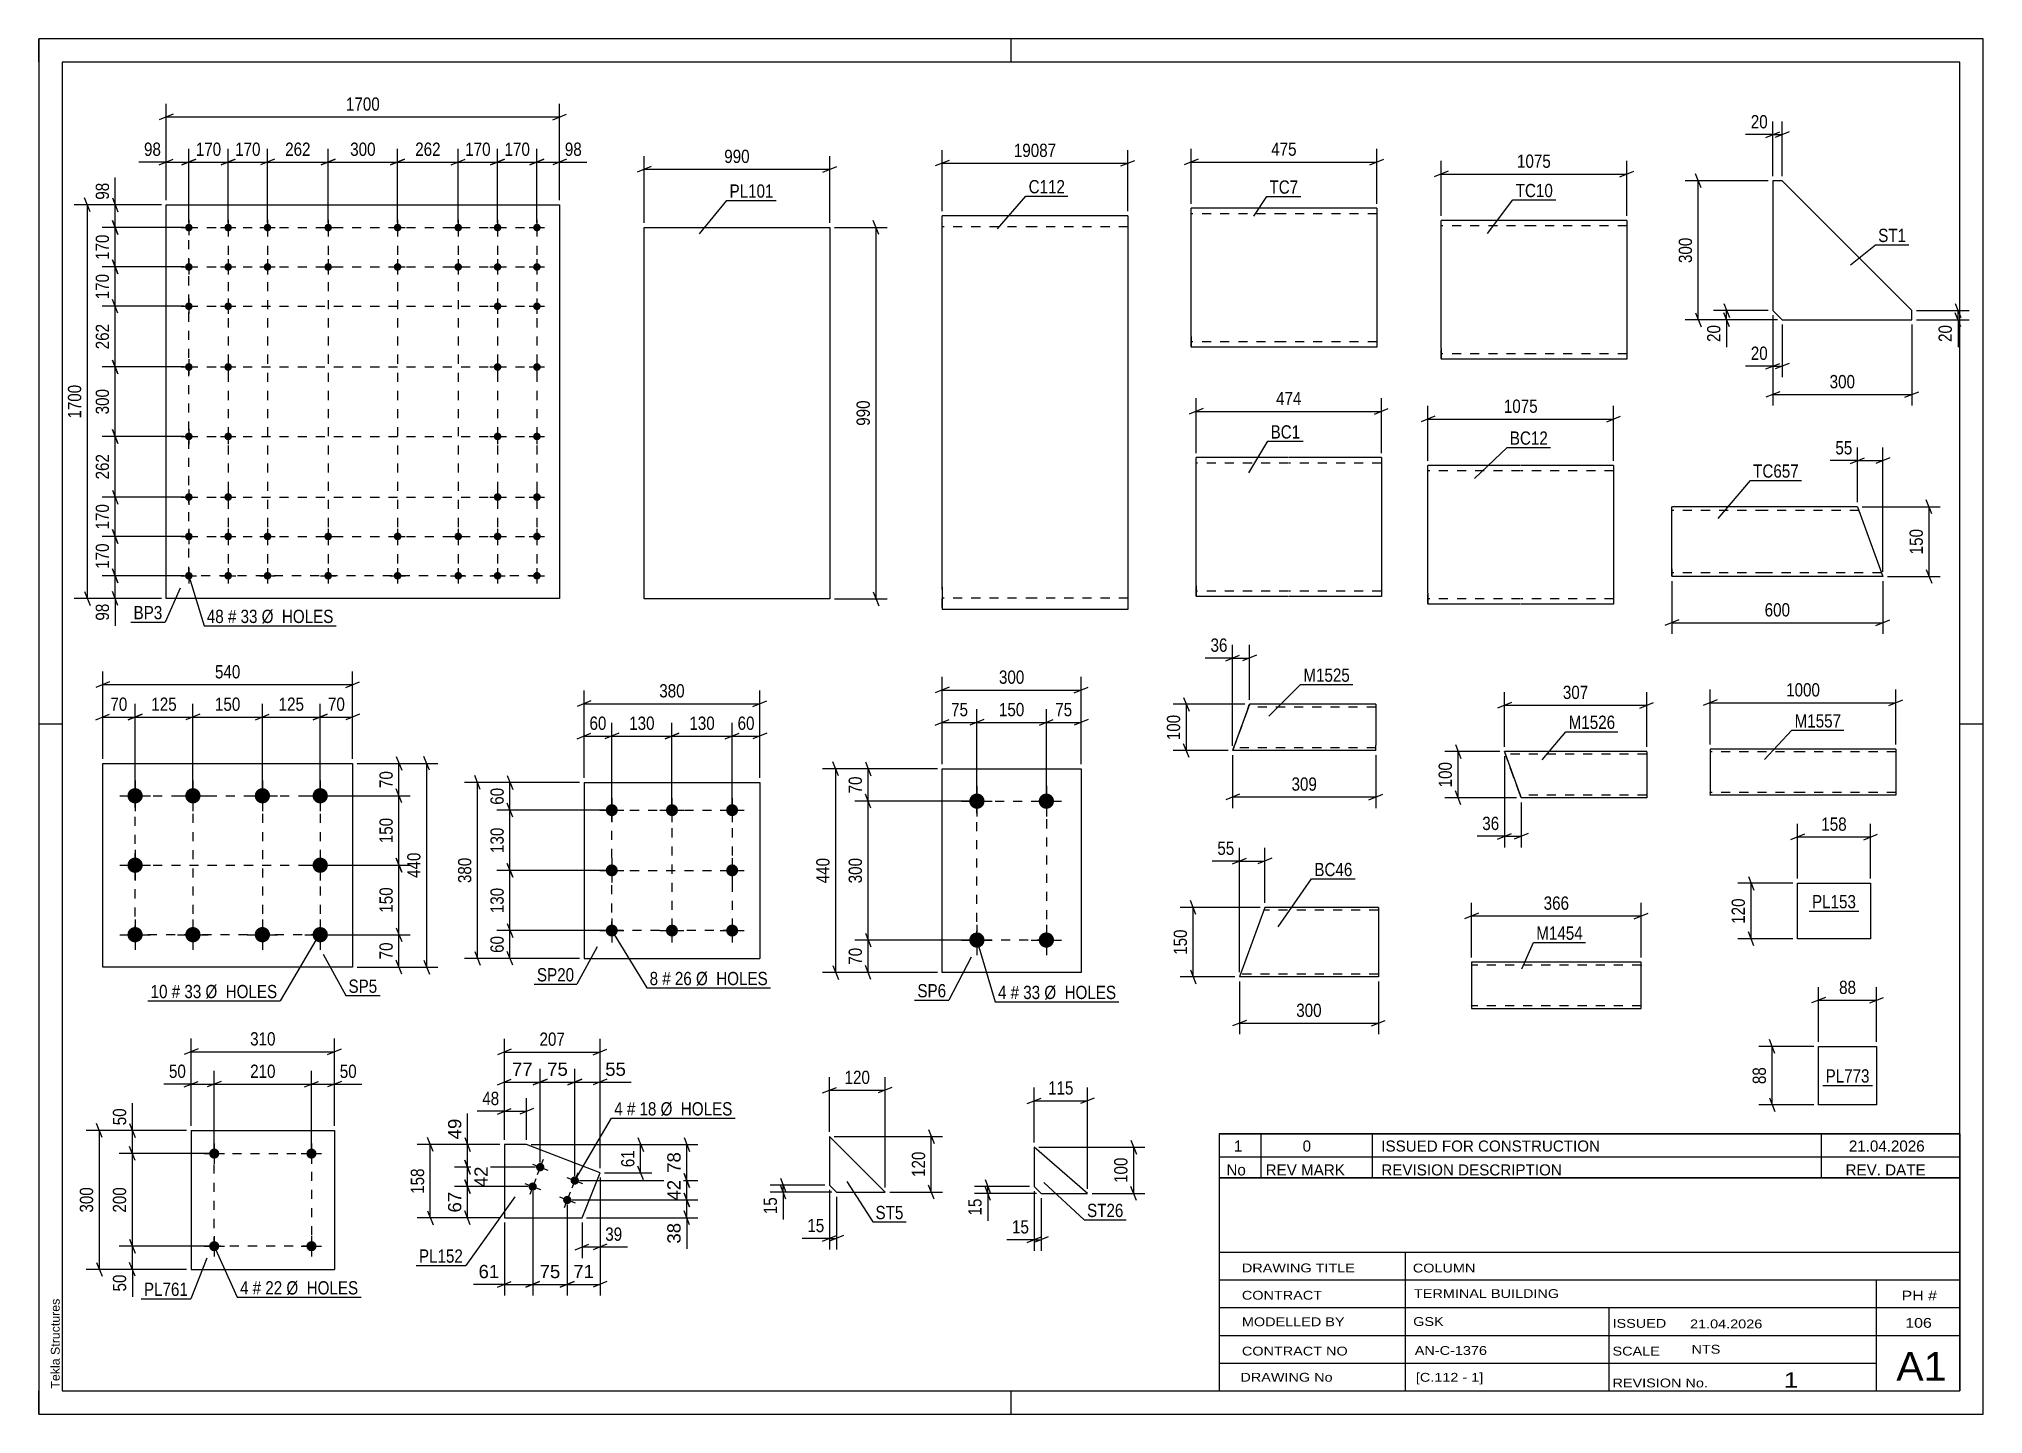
# Model space of a CAD drawing. Header units: millimetres. Extents: x 0 to 420, y 0 to 297.
import ezdxf

# ---------------------------------------------------------------- set-up
doc = ezdxf.new("R2010")
doc.units = ezdxf.units.MM
doc.linetypes.add('DXK_LINE_DOT2', pattern=[3.9198, 1.9599, -1.9599])
doc.styles.add('Arial', font='ARIAL.TTF', dxfattribs={"height": 0.2})
doc.styles.add('Arial Narrow', font='ARIALN.TTF', dxfattribs={"height": 0.2})

# ---------------------------------------------------------------- blocks, each defined once
blk = doc.blocks.new('Unknown-284856704-1134')
at = {"color": 5, "linetype": 'Continuous'}
for p, q in [((420, 297), (0, 297)), ((0, 297), (0, 0)), ((0, 292), (0, 297)), ((210, 292), (210, 297)), ((420, 0), (420, 297)), ((415, 292), (5, 292)), ((5, 292), (5, 5)), ((415, 5), (415, 292)), ((5, 149), (0, 149)), ((420, 149), (415, 149)), ((0, 0), (0, 5)), ((5, 5), (415, 5)), ((210, 0), (210, 5)), ((0, 0), (420, 0))]:
    blk.add_line(p, q, dxfattribs=at)
at = {"color": 174, "linetype": 'Continuous', "style": 'Arial'}
blk.add_text('Tekla Structures', height=1.9102, rotation=90, dxfattribs=at).set_placement((4.5, 5.5))
blk = doc.blocks.new('Bolt-284856704-8856 - 8854')
at = {"linetype": 'Continuous'}
for points in [[(32.39, 257.07, -1), (32.39, 255.43, -1)], [(40.89, 257.07, -1), (40.89, 255.43, -1)], [(49.39, 257.07, -1), (49.39, 255.43, -1)], [(62.49, 257.07, -1), (62.49, 255.43, -1)], [(77.49, 257.07, -1), (77.49, 255.43, -1)], [(90.59, 257.07, -1), (90.59, 255.43, -1)], [(99.09, 257.07, -1), (99.09, 255.43, -1)], [(107.59, 257.07, -1), (107.59, 255.43, -1)], [(32.39, 248.57, -1), (32.39, 246.93, -1)], [(40.89, 248.57, -1), (40.89, 246.93, -1)], [(49.39, 248.57, -1), (49.39, 246.93, -1)], [(62.49, 248.57, -1), (62.49, 246.93, -1)], [(77.49, 248.57, -1), (77.49, 246.93, -1)], [(90.59, 248.57, -1), (90.59, 246.93, -1)], [(99.09, 248.57, -1), (99.09, 246.93, -1)], [(107.59, 248.57, -1), (107.59, 246.93, -1)], [(32.39, 240.07, -1), (32.39, 238.43, -1)], [(40.89, 240.07, -1), (40.89, 238.43, -1)], [(99.09, 240.07, -1), (99.09, 238.43, -1)], [(107.59, 240.07, -1), (107.59, 238.43, -1)], [(32.39, 226.97, -1), (32.39, 225.32, -1)], [(40.89, 226.97, -1), (40.89, 225.32, -1)], [(99.09, 226.97, -1), (99.09, 225.32, -1)], [(107.59, 226.97, -1), (107.59, 225.32, -1)], [(32.39, 211.97, -1), (32.39, 210.32, -1)], [(40.89, 211.97, -1), (40.89, 210.32, -1)], [(99.09, 211.97, -1), (99.09, 210.32, -1)], [(107.59, 211.97, -1), (107.59, 210.32, -1)], [(32.39, 198.88, -1), (32.39, 197.22, -1)], [(40.89, 198.88, -1), (40.89, 197.22, -1)], [(99.09, 198.88, -1), (99.09, 197.22, -1)], [(107.59, 198.88, -1), (107.59, 197.22, -1)], [(32.39, 190.38, -1), (32.39, 188.72, -1)], [(40.89, 190.38, -1), (40.89, 188.72, -1)], [(49.39, 190.38, -1), (49.39, 188.72, -1)], [(62.49, 190.38, -1), (62.49, 188.72, -1)], [(77.49, 190.38, -1), (77.49, 188.72, -1)], [(90.59, 190.38, -1), (90.59, 188.72, -1)], [(99.09, 190.38, -1), (99.09, 188.72, -1)], [(107.59, 190.38, -1), (107.59, 188.72, -1)], [(32.39, 181.88, -1), (32.39, 180.22, -1)], [(40.89, 181.88, -1), (40.89, 180.22, -1)], [(49.39, 181.88, -1), (49.39, 180.22, -1)], [(62.49, 181.88, -1), (62.49, 180.22, -1)], [(77.49, 181.88, -1), (77.49, 180.22, -1)], [(90.59, 181.88, -1), (90.59, 180.22, -1)], [(99.09, 181.88, -1), (99.09, 180.22, -1)], [(107.59, 181.88, -1), (107.59, 180.22, -1)]]:
    blk.add_hatch(color=1, dxfattribs=at).paths.add_polyline_path(points)
at = {"color": 1, "linetype": 'Continuous'}
for p, q in [((30.74, 256.25), (34.04, 256.25)), ((32.39, 257.9), (32.39, 254.6)), ((39.24, 256.25), (42.54, 256.25)), ((40.89, 257.9), (40.89, 254.6)), ((47.74, 256.25), (51.04, 256.25)), ((49.39, 257.9), (49.39, 254.6)), ((60.84, 256.25), (64.14, 256.25)), ((62.49, 257.9), (62.49, 254.6)), ((75.84, 256.25), (79.14, 256.25)), ((77.49, 257.9), (77.49, 254.6)), ((88.94, 256.25), (92.24, 256.25)), ((90.59, 257.9), (90.59, 254.6)), ((97.44, 256.25), (100.74, 256.25)), ((99.09, 257.9), (99.09, 254.6)), ((105.94, 256.25), (109.24, 256.25)), ((107.59, 257.9), (107.59, 254.6)), ((32.39, 249.4), (32.39, 246.1)), ((40.89, 249.4), (40.89, 246.1)), ((49.39, 249.4), (49.39, 246.1)), ((62.49, 249.4), (62.49, 246.1)), ((77.49, 249.4), (77.49, 246.1)), ((90.59, 249.4), (90.59, 246.1)), ((99.09, 249.4), (99.09, 246.1)), ((107.59, 249.4), (107.59, 246.1)), ((30.74, 247.75), (34.04, 247.75)), ((39.24, 247.75), (42.54, 247.75)), ((47.74, 247.75), (51.04, 247.75)), ((60.84, 247.75), (64.14, 247.75)), ((75.84, 247.75), (79.14, 247.75)), ((88.94, 247.75), (92.24, 247.75)), ((97.44, 247.75), (100.74, 247.75)), ((105.94, 247.75), (109.24, 247.75)), ((32.39, 240.9), (32.39, 237.6)), ((40.89, 240.9), (40.89, 237.6)), ((99.09, 240.9), (99.09, 237.6)), ((107.59, 240.9), (107.59, 237.6)), ((30.74, 239.25), (34.04, 239.25)), ((39.24, 239.25), (42.54, 239.25)), ((97.44, 239.25), (100.74, 239.25)), ((105.94, 239.25), (109.24, 239.25)), ((32.39, 227.8), (32.39, 224.5)), ((40.89, 227.8), (40.89, 224.5)), ((99.09, 227.8), (99.09, 224.5)), ((107.59, 227.8), (107.59, 224.5)), ((30.74, 226.15), (34.04, 226.15)), ((39.24, 226.15), (42.54, 226.15)), ((97.44, 226.15), (100.74, 226.15)), ((105.94, 226.15), (109.24, 226.15)), ((30.74, 211.15), (34.04, 211.15)), ((32.39, 212.8), (32.39, 209.5)), ((39.24, 211.15), (42.54, 211.15)), ((40.89, 212.8), (40.89, 209.5)), ((97.44, 211.15), (100.74, 211.15)), ((99.09, 212.8), (99.09, 209.5)), ((105.94, 211.15), (109.24, 211.15)), ((107.59, 212.8), (107.59, 209.5)), ((30.74, 198.05), (34.04, 198.05)), ((32.39, 199.7), (32.39, 196.4)), ((39.24, 198.05), (42.54, 198.05)), ((40.89, 199.7), (40.89, 196.4)), ((97.44, 198.05), (100.74, 198.05)), ((99.09, 199.7), (99.09, 196.4)), ((105.94, 198.05), (109.24, 198.05)), ((107.59, 199.7), (107.59, 196.4)), ((30.74, 189.55), (34.04, 189.55)), ((32.39, 191.2), (32.39, 187.9)), ((39.24, 189.55), (42.54, 189.55)), ((40.89, 191.2), (40.89, 187.9)), ((47.74, 189.55), (51.04, 189.55)), ((49.39, 191.2), (49.39, 187.9)), ((60.84, 189.55), (64.14, 189.55)), ((62.49, 191.2), (62.49, 187.9)), ((75.84, 189.55), (79.14, 189.55)), ((77.49, 191.2), (77.49, 187.9)), ((88.94, 189.55), (92.24, 189.55)), ((90.59, 191.2), (90.59, 187.9)), ((97.44, 189.55), (100.74, 189.55)), ((99.09, 191.2), (99.09, 187.9)), ((105.94, 189.55), (109.24, 189.55)), ((107.59, 191.2), (107.59, 187.9)), ((30.74, 181.05), (34.04, 181.05)), ((32.39, 182.7), (32.39, 179.4)), ((39.24, 181.05), (42.54, 181.05)), ((40.89, 182.7), (40.89, 179.4)), ((47.74, 181.05), (51.04, 181.05)), ((49.39, 182.7), (49.39, 179.4)), ((60.84, 181.05), (64.14, 181.05)), ((62.49, 182.7), (62.49, 179.4)), ((75.84, 181.05), (79.14, 181.05)), ((77.49, 182.7), (77.49, 179.4)), ((88.94, 181.05), (92.24, 181.05)), ((90.59, 182.7), (90.59, 179.4)), ((97.44, 181.05), (100.74, 181.05)), ((99.09, 182.7), (99.09, 179.4)), ((105.94, 181.05), (109.24, 181.05)), ((107.59, 182.7), (107.59, 179.4))]:
    blk.add_line(p, q, dxfattribs=at)
blk = doc.blocks.new('Part-284856704-8855 - 8854')
at = {"color": 2, "linetype": 'Continuous'}
for p, q in [((27.49, 176.15), (27.49, 261.15)), ((27.49, 261.15), (112.49, 261.15)), ((112.49, 261.15), (112.49, 176.15)), ((112.49, 176.15), (27.49, 176.15))]:
    blk.add_line(p, q, dxfattribs=at)
blk = doc.blocks.new('Part-284856704-8821 - 8820')
at = {"color": 2, "linetype": 'Continuous'}
for p, q in [((268.91, 260.41), (248.91, 260.41)), ((248.91, 232.81), (248.91, 260.41)), ((289.01, 260.41), (269.01, 260.41)), ((289.01, 260.41), (289.01, 230.41)), ((248.91, 232.81), (248.91, 230.41)), ((268.91, 230.41), (248.91, 230.41)), ((289.01, 230.41), (269.01, 230.41))]:
    blk.add_line(p, q, dxfattribs=at)
at = {"color": 7, "linetype": 'DXK_LINE_DOT2'}
for p, q in [((268.91, 259.21), (248.91, 259.21)), ((289.01, 259.21), (269.01, 259.21)), ((248.91, 230.6), (248.91, 232.81)), ((248.91, 231.61), (248.91, 231.71)), ((268.91, 231.61), (248.91, 231.61)), ((289.01, 231.61), (269.01, 231.61)), ((289.01, 231.61), (289.01, 231.71))]:
    blk.add_line(p, q, dxfattribs=at)
blk = doc.blocks.new('Part-284856704-8863 - 8862')
at = {"color": 2, "linetype": 'Continuous'}
for p, q in [((376.59, 266.33), (374.59, 266.33)), ((374.59, 266.33), (374.59, 238.33)), ((404.59, 238.33), (376.59, 266.33)), ((374.59, 238.33), (376.59, 236.33)), ((376.59, 236.33), (404.59, 236.33)), ((404.59, 236.33), (404.59, 238.33))]:
    blk.add_line(p, q, dxfattribs=at)
blk = doc.blocks.new('Part-284856704-8829 - 8828')
at = {"color": 2, "linetype": 'Continuous'}
for p, q in [((269.91, 206.56), (250, 206.56)), ((250, 178.96), (250, 206.56)), ((290.01, 206.56), (270.01, 206.56)), ((290.01, 206.56), (290.01, 176.56)), ((250, 178.96), (250, 176.56)), ((269.91, 176.56), (250, 176.56)), ((290.01, 176.56), (270.01, 176.56))]:
    blk.add_line(p, q, dxfattribs=at)
at = {"color": 7, "linetype": 'DXK_LINE_DOT2'}
for p, q in [((269.91, 205.36), (250, 205.36)), ((290.01, 205.36), (270.01, 205.36)), ((250, 176.75), (250, 178.96)), ((250, 177.76), (250, 177.86)), ((269.91, 177.76), (250, 177.76)), ((290.01, 177.76), (270.01, 177.76)), ((290.01, 177.76), (290.01, 177.86))]:
    blk.add_line(p, q, dxfattribs=at)
blk = doc.blocks.new('Part-284856704-8877 - 8876')
at = {"color": 2, "linetype": 'Continuous'}
for p, q in [((372.77, 195.92), (352.77, 195.92)), ((352.77, 182.52), (352.77, 195.92)), ((392.87, 195.92), (372.87, 195.92)), ((392.87, 195.92), (398.33, 180.92)), ((352.77, 182.52), (352.77, 180.92)), ((372.77, 180.92), (352.77, 180.92)), ((398.33, 180.92), (372.87, 180.92))]:
    blk.add_line(p, q, dxfattribs=at)
at = {"color": 7, "linetype": 'DXK_LINE_DOT2'}
for p, q in [((372.77, 195.12), (352.77, 195.12)), ((393.16, 195.12), (372.87, 195.12)), ((352.77, 181.04), (352.77, 182.52)), ((352.77, 181.72), (352.77, 181.78)), ((372.77, 181.72), (352.77, 181.72)), ((398.04, 181.72), (372.87, 181.72)), ((398.04, 181.72), (398.02, 181.78))]:
    blk.add_line(p, q, dxfattribs=at)
blk = doc.blocks.new('Part-284856704-8837 - 8836')
at = {"color": 2, "linetype": 'Continuous'}
for p, q in [((215.14, 258.8), (195.14, 258.8)), ((195.14, 236.4), (195.14, 258.8)), ((235.24, 258.8), (215.24, 258.8)), ((235.24, 258.8), (235.24, 236.4)), ((195.14, 196.3), (195.14, 236.3)), ((235.24, 236.3), (235.24, 196.3)), ((195.14, 178.6), (195.14, 196.2)), ((235.24, 196.2), (235.24, 173.8)), ((195.14, 178.6), (195.14, 173.8)), ((215.14, 173.8), (195.14, 173.8)), ((235.24, 173.8), (215.24, 173.8))]:
    blk.add_line(p, q, dxfattribs=at)
at = {"color": 7, "linetype": 'DXK_LINE_DOT2'}
for p, q in [((215.14, 256.4), (195.14, 256.4)), ((235.24, 256.4), (215.24, 256.4)), ((195.14, 174.17), (195.14, 178.6)), ((215.14, 176.2), (195.14, 176.2)), ((235.24, 176.2), (215.24, 176.2))]:
    blk.add_line(p, q, dxfattribs=at)
blk = doc.blocks.new('Part-284856704-8885 - 8884')
at = {"color": 2, "linetype": 'Continuous'}
for p, q in [((117.76, 136.43), (117.76, 98.43)), ((117.76, 136.43), (155.76, 136.43)), ((155.76, 136.43), (155.76, 98.43)), ((117.76, 98.43), (155.76, 98.43))]:
    blk.add_line(p, q, dxfattribs=at)
blk = doc.blocks.new('Bolt-284856704-8886 - 8884')
at = {"linetype": 'Continuous'}
for points in [[(123.76, 131.73, -1), (123.76, 129.13, -1)], [(136.76, 131.73, -1), (136.76, 129.13, -1)], [(149.76, 131.73, -1), (149.76, 129.13, -1)], [(123.76, 118.73, -1), (123.76, 116.13, -1)], [(149.76, 118.73, -1), (149.76, 116.13, -1)], [(123.76, 105.73, -1), (123.76, 103.13, -1)], [(136.76, 105.73, -1), (136.76, 103.13, -1)], [(149.76, 105.73, -1), (149.76, 103.13, -1)]]:
    blk.add_hatch(color=1, dxfattribs=at).paths.add_polyline_path(points)
at = {"color": 1, "linetype": 'Continuous'}
for p, q in [((121.16, 130.43), (126.36, 130.43)), ((123.76, 133.03), (123.76, 127.83)), ((134.16, 130.43), (139.36, 130.43)), ((136.76, 133.03), (136.76, 127.83)), ((147.16, 130.43), (152.36, 130.43)), ((149.76, 133.03), (149.76, 127.83)), ((123.76, 120.03), (123.76, 114.83)), ((149.76, 120.03), (149.76, 114.83)), ((121.16, 117.43), (126.36, 117.43)), ((147.16, 117.43), (152.36, 117.43)), ((123.76, 107.03), (123.76, 101.83)), ((136.76, 107.03), (136.76, 101.83)), ((149.76, 107.03), (149.76, 101.83)), ((121.16, 104.43), (126.36, 104.43)), ((134.16, 104.43), (139.36, 104.43)), ((147.16, 104.43), (152.36, 104.43))]:
    blk.add_line(p, q, dxfattribs=at)
blk = doc.blocks.new('Part-284856704-8847 - 8846')
at = {"color": 2, "linetype": 'Continuous'}
for p, q in [((264.82, 109.43), (259.36, 94.43)), ((289.36, 109.43), (264.82, 109.43)), ((289.36, 109.43), (289.36, 94.43)), ((289.36, 94.43), (259.36, 94.43))]:
    blk.add_line(p, q, dxfattribs=at)
at = {"color": 7, "linetype": 'DXK_LINE_DOT2'}
for p, q in [((289.36, 109.33), (289.36, 109.43)), ((289.36, 108.83), (264.61, 108.83)), ((259.58, 95.03), (259.6, 95.07)), ((289.36, 95.03), (259.58, 95.03)), ((289.36, 95.03), (289.36, 95.07))]:
    blk.add_line(p, q, dxfattribs=at)
blk = doc.blocks.new('Part-284856704-8896 - 8895')
at = {"color": 2, "linetype": 'Continuous'}
for p, q in [((322.92, 257.81), (302.92, 257.81)), ((302.92, 230.21), (302.92, 257.81)), ((343.02, 257.81), (323.02, 257.81)), ((343.02, 257.81), (343.02, 227.81)), ((302.92, 230.21), (302.92, 227.81)), ((322.92, 227.81), (302.92, 227.81)), ((343.02, 227.81), (323.02, 227.81))]:
    blk.add_line(p, q, dxfattribs=at)
at = {"color": 7, "linetype": 'DXK_LINE_DOT2'}
for p, q in [((322.92, 256.61), (302.92, 256.61)), ((343.02, 256.61), (323.02, 256.61)), ((302.92, 227.99), (302.92, 230.21)), ((302.92, 229.01), (302.92, 229.1)), ((322.92, 229.01), (302.92, 229.01)), ((343.02, 229.01), (323.02, 229.01)), ((343.02, 229.01), (343.02, 229.1))]:
    blk.add_line(p, q, dxfattribs=at)
blk = doc.blocks.new('Part-284856704-8906 - 8905')
at = {"color": 2, "linetype": 'Continuous'}
for p, q in [((320.08, 204.89), (300.08, 204.89)), ((300.08, 177.29), (300.08, 204.89)), ((340.18, 204.89), (320.18, 204.89)), ((340.18, 204.89), (340.18, 174.89)), ((300.08, 177.29), (300.08, 174.89)), ((320.08, 174.89), (300.08, 174.89)), ((340.18, 174.89), (320.18, 174.89))]:
    blk.add_line(p, q, dxfattribs=at)
at = {"color": 7, "linetype": 'DXK_LINE_DOT2'}
for p, q in [((320.08, 203.69), (300.08, 203.69)), ((340.18, 203.69), (320.18, 203.69)), ((300.08, 175.08), (300.08, 177.29)), ((300.08, 176.09), (300.08, 176.18)), ((320.08, 176.09), (300.08, 176.09)), ((340.18, 176.09), (320.18, 176.09)), ((340.18, 176.09), (340.18, 176.18))]:
    blk.add_line(p, q, dxfattribs=at)
blk = doc.blocks.new('Part-284856704-8914 - 8913')
at = {"color": 2, "linetype": 'Continuous'}
for p, q in [((195.14, 95.38), (195.14, 139.38)), ((195.14, 139.38), (225.14, 139.38)), ((225.14, 139.38), (225.14, 95.38)), ((225.14, 95.38), (195.14, 95.38))]:
    blk.add_line(p, q, dxfattribs=at)
blk = doc.blocks.new('Bolt-284856704-8915 - 8913')
at = {"linetype": 'Continuous'}
for points in [[(202.64, 134.03, -1), (202.64, 130.73, -1)], [(217.64, 134.03, -1), (217.64, 130.73, -1)], [(202.64, 104.03, -1), (202.64, 100.73, -1)], [(217.64, 104.03, -1), (217.64, 100.73, -1)]]:
    blk.add_hatch(color=1, dxfattribs=at).paths.add_polyline_path(points)
at = {"color": 1, "linetype": 'Continuous'}
for p, q in [((202.64, 135.68), (202.64, 129.08)), ((217.64, 135.68), (217.64, 129.08)), ((199.34, 132.38), (205.94, 132.38)), ((214.34, 132.38), (220.94, 132.38)), ((202.64, 105.68), (202.64, 99.08)), ((217.64, 105.68), (217.64, 99.08)), ((199.34, 102.38), (205.94, 102.38)), ((214.34, 102.38), (220.94, 102.38))]:
    blk.add_line(p, q, dxfattribs=at)
blk = doc.blocks.new('Part-284856704-8923 - 8922')
at = {"color": 2, "linetype": 'Continuous'}
for p, q in [((13.78, 96.54), (13.78, 140.54)), ((13.78, 140.54), (67.78, 140.54)), ((67.78, 140.54), (67.78, 96.54)), ((67.78, 96.54), (13.78, 96.54))]:
    blk.add_line(p, q, dxfattribs=at)
blk = doc.blocks.new('Bolt-284856704-8924 - 8922')
at = {"linetype": 'Continuous'}
for points in [[(20.78, 135.19, -1), (20.78, 131.89, -1)], [(33.28, 135.19, -1), (33.28, 131.89, -1)], [(48.28, 135.19, -1), (48.28, 131.89, -1)], [(60.78, 135.19, -1), (60.78, 131.89, -1)], [(20.78, 120.19, -1), (20.78, 116.89, -1)], [(60.78, 120.19, -1), (60.78, 116.89, -1)], [(20.78, 105.19, -1), (20.78, 101.89, -1)], [(33.28, 105.19, -1), (33.28, 101.89, -1)], [(48.28, 105.19, -1), (48.28, 101.89, -1)], [(60.78, 105.19, -1), (60.78, 101.89, -1)]]:
    blk.add_hatch(color=1, dxfattribs=at).paths.add_polyline_path(points)
at = {"color": 1, "linetype": 'Continuous'}
for p, q in [((20.78, 136.84), (20.78, 130.24)), ((33.28, 136.84), (33.28, 130.24)), ((48.28, 136.84), (48.28, 130.24)), ((60.78, 136.84), (60.78, 130.24)), ((17.48, 133.54), (24.08, 133.54)), ((29.98, 133.54), (36.58, 133.54)), ((44.98, 133.54), (51.58, 133.54)), ((57.48, 133.54), (64.08, 133.54)), ((20.78, 121.84), (20.78, 115.24)), ((60.78, 121.84), (60.78, 115.24)), ((17.48, 118.54), (24.08, 118.54)), ((57.48, 118.54), (64.08, 118.54)), ((20.78, 106.84), (20.78, 100.24)), ((33.28, 106.84), (33.28, 100.24)), ((48.28, 106.84), (48.28, 100.24)), ((60.78, 106.84), (60.78, 100.24)), ((17.48, 103.54), (24.08, 103.54)), ((29.98, 103.54), (36.58, 103.54)), ((44.98, 103.54), (51.58, 103.54)), ((57.48, 103.54), (64.08, 103.54))]:
    blk.add_line(p, q, dxfattribs=at)
blk = doc.blocks.new('Part-284856704-8932 - 8931')
at = {"color": 2, "linetype": 'Continuous'}
for p, q in [((170.79, 59.95), (170.79, 49.45)), ((170.79, 59.95), (182.79, 47.95)), ((170.79, 49.45), (172.29, 47.95)), ((172.29, 47.95), (182.79, 47.95))]:
    blk.add_line(p, q, dxfattribs=at)
blk = doc.blocks.new('Part-284856704-8970 - 8969')
at = {"color": 2, "linetype": 'Continuous'}
for p, q in [((130.75, 236.29), (130.75, 256.29)), ((130.75, 256.29), (150.75, 256.29)), ((150.85, 256.29), (170.85, 256.29)), ((170.85, 256.29), (170.85, 236.29)), ((130.75, 196.19), (130.75, 236.19)), ((170.85, 236.19), (170.85, 196.19)), ((130.75, 176.09), (130.75, 196.09)), ((170.85, 196.09), (170.85, 176.09)), ((150.75, 176.09), (130.75, 176.09)), ((170.85, 176.09), (150.85, 176.09))]:
    blk.add_line(p, q, dxfattribs=at)
blk = doc.blocks.new('Part-284856704-8977 - 8976')
at = {"color": 2, "linetype": 'Continuous'}
for p, q in [((379.89, 102.64), (379.89, 114.64)), ((379.89, 114.64), (395.7, 114.64)), ((395.7, 114.64), (395.7, 102.64)), ((395.7, 102.64), (379.89, 102.64))]:
    blk.add_line(p, q, dxfattribs=at)
blk = doc.blocks.new('Part-284856704-8991 - 8990')
at = {"color": 2, "linetype": 'Continuous'}
for p, q in [((346.12, 97.58), (309.5, 97.58)), ((309.5, 97.58), (309.5, 87.68)), ((346.12, 88.78), (346.12, 97.58)), ((346.12, 87.58), (346.12, 88.78)), ((309.5, 87.68), (309.5, 87.58)), ((309.5, 87.58), (346.12, 87.58))]:
    blk.add_line(p, q, dxfattribs=at)
at = {"color": 7, "linetype": 'DXK_LINE_DOT2'}
for p, q in [((346.12, 96.98), (309.5, 96.98)), ((346.12, 96.98), (346.12, 96.94)), ((346.12, 96.94), (346.12, 96.98)), ((346.12, 96.84), (346.12, 96.94)), ((346.12, 96.94), (346.12, 96.84)), ((309.5, 88.18), (309.5, 88.23)), ((346.12, 88.23), (346.12, 88.56)), ((346.12, 88.18), (346.12, 88.23)), ((346.12, 88.18), (309.5, 88.18))]:
    blk.add_line(p, q, dxfattribs=at)
blk = doc.blocks.new('Bolt-284856704-8999 - 8997')
at = {"linetype": 'Continuous'}
for points in [[(38.98, 36.26, -1), (36.78, 36.26, -1)], [(59.98, 36.26, -1), (57.78, 36.26, -1)]]:
    blk.add_hatch(color=1, dxfattribs=at).paths.add_polyline_path(points)
at = {"color": 1, "linetype": 'Continuous'}
for p, q in [((37.88, 38.46), (37.88, 34.06)), ((58.88, 38.46), (58.88, 34.06)), ((35.68, 36.26), (40.08, 36.26)), ((56.68, 36.26), (61.08, 36.26))]:
    blk.add_line(p, q, dxfattribs=at)
blk = doc.blocks.new('Part-284856704-8998 - 8997')
at = {"color": 2, "linetype": 'Continuous'}
for p, q in [((32.88, 61.26), (32.88, 31.26)), ((32.88, 61.26), (63.88, 61.26)), ((63.88, 61.26), (63.88, 31.26)), ((32.88, 31.26), (63.88, 31.26))]:
    blk.add_line(p, q, dxfattribs=at)
blk = doc.blocks.new('Bolt-284856704-9000 - 8997')
at = {"linetype": 'Continuous'}
for points in [[(38.98, 56.26, -1), (36.78, 56.26, -1)], [(59.98, 56.26, -1), (57.78, 56.26, -1)]]:
    blk.add_hatch(color=1, dxfattribs=at).paths.add_polyline_path(points)
at = {"color": 1, "linetype": 'Continuous'}
for p, q in [((35.68, 56.26), (40.08, 56.26)), ((37.88, 58.46), (37.88, 54.06)), ((56.68, 56.26), (61.08, 56.26)), ((58.88, 58.46), (58.88, 54.06))]:
    blk.add_line(p, q, dxfattribs=at)
blk = doc.blocks.new('Part-284856704-9009 - 9008')
at = {"color": 2, "linetype": 'Continuous'}
for p, q in [((261.25, 152.55), (258.15, 144.03)), ((261.25, 152.55), (261.39, 152.93)), ((261.39, 152.93), (261.49, 153.19)), ((261.49, 153.19), (261.52, 153.29)), ((261.52, 153.29), (261.52, 153.29)), ((288.8, 153.29), (261.52, 153.29)), ((288.8, 153.29), (288.8, 153.19)), ((288.8, 153.19), (288.8, 152.09)), ((288.8, 152.09), (288.8, 144.49)), ((257.88, 143.29), (257.92, 143.38)), ((257.88, 143.29), (257.88, 143.29)), ((288.8, 143.29), (257.88, 143.29)), ((257.92, 143.38), (258.01, 143.64)), ((258.01, 143.64), (258.15, 144.03)), ((288.8, 143.29), (288.8, 144.49))]:
    blk.add_line(p, q, dxfattribs=at)
at = {"color": 7, "linetype": 'DXK_LINE_DOT2'}
for p, q in [((261.3, 152.69), (258.23, 144.26)), ((261.17, 152.32), (258.23, 144.26)), ((261.17, 152.32), (258.24, 144.26)), ((261.17, 152.32), (261.29, 152.64)), ((261.17, 152.32), (261.24, 152.51)), ((261.24, 152.51), (261.25, 152.55)), ((261.25, 152.55), (261.29, 152.64)), ((261.29, 152.64), (261.3, 152.69)), ((261.29, 152.64), (261.3, 152.69)), ((261.39, 152.93), (261.3, 152.69)), ((261.3, 152.69), (261.3, 152.69)), ((288.8, 152.69), (261.3, 152.69)), ((261.49, 153.19), (261.39, 152.93)), ((261.52, 153.29), (261.49, 153.19)), ((261.52, 153.29), (261.52, 153.29)), ((288.8, 152.93), (288.8, 152.09)), ((257.91, 143.38), (257.88, 143.29)), ((257.88, 143.29), (257.88, 143.29)), ((258.01, 143.64), (257.91, 143.38)), ((258.12, 143.93), (258.01, 143.64)), ((258.1, 143.89), (258.12, 143.93)), ((258.12, 143.93), (258.1, 143.89)), ((258.1, 143.89), (258.1, 143.89)), ((288.8, 143.89), (258.1, 143.89)), ((258.24, 144.26), (258.12, 143.93)), ((258.23, 144.26), (258.12, 143.93)), ((258.12, 143.93), (258.16, 144.06)), ((258.16, 144.06), (258.23, 144.26)), ((288.8, 143.93), (288.8, 144.26)), ((288.8, 143.89), (288.8, 143.93)), ((288.8, 143.89), (288.8, 143.93))]:
    blk.add_line(p, q, dxfattribs=at)
blk = doc.blocks.new('Part-284856704-9017 - 9016')
at = {"color": 2, "linetype": 'Continuous'}
for p, q in [((316.59, 143.09), (316.59, 143.09)), ((347.33, 143.09), (316.59, 143.09)), ((316.62, 143), (316.59, 143.09)), ((316.72, 142.74), (316.62, 143)), ((347.33, 143), (347.33, 143.09)), ((347.33, 143), (347.33, 141.89)), ((316.86, 142.35), (316.72, 142.74)), ((319.96, 133.84), (316.86, 142.35)), ((347.33, 141.89), (347.33, 133.09)), ((320.1, 133.45), (319.96, 133.84)), ((320.2, 133.19), (320.1, 133.45)), ((320.23, 133.09), (320.2, 133.19)), ((320.23, 133.09), (320.23, 133.09)), ((347.33, 133.09), (320.23, 133.09))]:
    blk.add_line(p, q, dxfattribs=at)
at = {"color": 7, "linetype": 'DXK_LINE_DOT2'}
for p, q in [((316.59, 143.09), (316.59, 143.09)), ((316.59, 143.09), (316.62, 143)), ((316.62, 143), (316.72, 142.74)), ((316.72, 142.74), (316.81, 142.49)), ((320, 133.74), (316.81, 142.49)), ((316.81, 142.49), (316.81, 142.49)), ((347.33, 142.49), (316.81, 142.49)), ((316.82, 142.45), (316.81, 142.49)), ((316.82, 142.45), (316.81, 142.49)), ((316.94, 142.12), (316.82, 142.45)), ((316.86, 142.35), (316.82, 142.45)), ((316.87, 142.32), (316.86, 142.35)), ((316.94, 142.12), (316.87, 142.32)), ((319.88, 134.07), (316.94, 142.12)), ((319.88, 134.07), (316.94, 142.12)), ((347.33, 142.74), (347.33, 141.89)), ((319.95, 133.87), (319.88, 134.07)), ((319.88, 134.07), (320, 133.74)), ((320, 133.74), (319.95, 133.87)), ((320.01, 133.69), (320, 133.74)), ((320, 133.74), (320.01, 133.69)), ((320, 133.74), (320.1, 133.45)), ((320.01, 133.69), (320.01, 133.69)), ((347.33, 133.69), (320.01, 133.69)), ((320.1, 133.45), (320.2, 133.19)), ((320.2, 133.19), (320.23, 133.09)), ((320.23, 133.09), (320.23, 133.09)), ((347.33, 133.74), (347.33, 133.84)), ((347.33, 133.69), (347.33, 133.74)), ((347.33, 133.69), (347.33, 133.74))]:
    blk.add_line(p, q, dxfattribs=at)
blk = doc.blocks.new('Part-284856704-9024 - 9023')
at = {"color": 2, "linetype": 'Continuous'}
for p, q in [((381.05, 143.64), (361.05, 143.64)), ((361.05, 143.64), (361.05, 133.73)), ((401.15, 143.64), (381.15, 143.64)), ((401.15, 143.64), (401.15, 133.64)), ((361.05, 133.64), (361.05, 133.73)), ((381.05, 133.64), (361.05, 133.64)), ((401.15, 133.64), (381.15, 133.64))]:
    blk.add_line(p, q, dxfattribs=at)
at = {"color": 7, "linetype": 'DXK_LINE_DOT2'}
for p, q in [((381.05, 143.04), (361.05, 143.04)), ((401.15, 143.04), (381.15, 143.04)), ((361.05, 134.24), (361.05, 134.29)), ((381.05, 134.24), (361.05, 134.24)), ((401.15, 134.24), (381.15, 134.24)), ((401.15, 134.24), (401.15, 134.29))]:
    blk.add_line(p, q, dxfattribs=at)
blk = doc.blocks.new('Part-284856704-9031 - 9030')
at = {"color": 2, "linetype": 'Continuous'}
for p, q in [((384.43, 66.82), (384.43, 79.39)), ((384.43, 79.39), (397, 79.39)), ((397, 79.39), (397, 66.82)), ((397, 66.82), (384.43, 66.82))]:
    blk.add_line(p, q, dxfattribs=at)
blk = doc.blocks.new('Part-284856704-9041 - 9040')
at = {"color": 2, "linetype": 'Continuous'}
for p, q in [((100.56, 58.22), (100.56, 42.4)), ((105.37, 58.22), (100.56, 58.22)), ((121.22, 52.08), (105.37, 58.22)), ((117.33, 42.4), (121.22, 52.08)), ((100.56, 42.4), (117.33, 42.4))]:
    blk.add_line(p, q, dxfattribs=at)
blk = doc.blocks.new('Bolt-284856704-9042 - 9040')
at = {"linetype": 'Continuous'}
for points in [[(109.14, 53, -1), (107.46, 53.65, -1)], [(116.6, 50.12, -1), (114.92, 50.77, -1)], [(107.52, 48.81, -1), (105.84, 49.46, -1)], [(114.98, 45.92, -1), (113.3, 46.57, -1)]]:
    blk.add_hatch(color=1, dxfattribs=at).paths.add_polyline_path(points)
at = {"color": 1, "linetype": 'Continuous'}
for p, q in [((108.95, 55.01), (107.65, 51.65)), ((107.33, 50.81), (106.03, 47.45)), ((106.62, 53.98), (109.98, 52.68)), ((114.08, 51.09), (117.44, 49.79)), ((116.41, 52.12), (115.11, 48.76)), ((105, 49.78), (108.35, 48.48)), ((112.46, 46.89), (115.82, 45.6)), ((114.79, 47.92), (113.49, 44.57))]:
    blk.add_line(p, q, dxfattribs=at)
blk = doc.blocks.new('Part-284856704-9052 - 9051')
at = {"color": 2, "linetype": 'Continuous'}
for p, q in [((215, 57.66), (215, 49.16)), ((226.5, 47.66), (215, 57.66)), ((215, 49.16), (216.5, 47.66)), ((216.5, 47.66), (226.5, 47.66))]:
    blk.add_line(p, q, dxfattribs=at)
blk = doc.blocks.new('Rectangle-284856704-10903 - 8854')
at = {"color": 1, "linetype": 'DXK_LINE_DOT2'}
blk.add_lwpolyline([(32.39, 256.25), (107.59, 256.25), (107.59, 181.05), (32.39, 181.05), (32.39, 256.25)], close=True, dxfattribs=at)
blk = doc.blocks.new('Rectangle-284856704-11395 - 8884')
at = {"color": 1, "linetype": 'DXK_LINE_DOT2'}
blk.add_lwpolyline([(123.76, 130.43), (149.76, 130.43), (149.76, 104.43), (123.76, 104.43), (123.76, 130.43)], close=True, dxfattribs=at)
blk = doc.blocks.new('Rectangle-284856704-11419 - 8913')
at = {"color": 1, "linetype": 'DXK_LINE_DOT2'}
blk.add_lwpolyline([(202.64, 132.38), (217.64, 132.38), (217.64, 102.38), (202.64, 102.38), (202.64, 132.38)], close=True, dxfattribs=at)
blk = doc.blocks.new('Rectangle-284856704-11364 - 8922')
at = {"color": 1, "linetype": 'DXK_LINE_DOT2'}
blk.add_lwpolyline([(20.78, 133.54), (60.78, 133.54), (60.78, 103.54), (20.78, 103.54), (20.78, 133.54)], close=True, dxfattribs=at)
blk = doc.blocks.new('Rectangle-284856704-11515 - 8997')
at = {"color": 1, "linetype": 'DXK_LINE_DOT2'}
blk.add_lwpolyline([(37.88, 56.26), (58.88, 56.26), (58.88, 36.26), (37.88, 36.26), (37.88, 56.26)], close=True, dxfattribs=at)
blk = doc.blocks.new('Line-284856704-10913 - 8854')
at = {"color": 1, "linetype": 'DXK_LINE_DOT2'}
blk.add_line((40.89, 256.25), (40.89, 181.05), dxfattribs=at)
blk = doc.blocks.new('Line-284856704-11405 - 8884')
at = {"color": 1, "linetype": 'DXK_LINE_DOT2'}
blk.add_line((123.76, 117.43), (149.76, 117.43), dxfattribs=at)
blk = doc.blocks.new('Line-284856704-11374 - 8922')
at = {"color": 1, "linetype": 'DXK_LINE_DOT2'}
blk.add_line((20.78, 118.54), (60.78, 118.54), dxfattribs=at)
blk = doc.blocks.new('Line-284856704-10920 - 8854')
at = {"color": 1, "linetype": 'DXK_LINE_DOT2'}
blk.add_line((99.09, 256.25), (99.09, 181.05), dxfattribs=at)
blk = doc.blocks.new('Line-284856704-11412 - 8884')
at = {"color": 1, "linetype": 'DXK_LINE_DOT2'}
blk.add_line((136.76, 130.43), (136.76, 104.43), dxfattribs=at)
blk = doc.blocks.new('Line-284856704-11381 - 8922')
at = {"color": 1, "linetype": 'DXK_LINE_DOT2'}
blk.add_line((33.28, 133.54), (33.28, 103.54), dxfattribs=at)
blk = doc.blocks.new('Line-284856704-10927 - 8854')
at = {"color": 1, "linetype": 'DXK_LINE_DOT2'}
blk.add_line((32.39, 247.75), (107.59, 247.75), dxfattribs=at)
blk = doc.blocks.new('Line-284856704-11388 - 8922')
at = {"color": 1, "linetype": 'DXK_LINE_DOT2'}
blk.add_line((48.28, 133.54), (48.28, 103.54), dxfattribs=at)
blk = doc.blocks.new('Line-284856704-10934 - 8854')
at = {"color": 1, "linetype": 'DXK_LINE_DOT2'}
blk.add_line((32.39, 189.55), (107.59, 189.55), dxfattribs=at)
blk = doc.blocks.new('Line-284856704-10941 - 8854')
at = {"color": 1, "linetype": 'DXK_LINE_DOT2'}
blk.add_line((49.39, 256.25), (49.39, 181.05), dxfattribs=at)
blk = doc.blocks.new('Line-284856704-10948 - 8854')
at = {"color": 1, "linetype": 'DXK_LINE_DOT2'}
blk.add_line((62.49, 256.25), (62.49, 181.05), dxfattribs=at)
blk = doc.blocks.new('Line-284856704-10955 - 8854')
at = {"color": 1, "linetype": 'DXK_LINE_DOT2'}
blk.add_line((77.49, 256.25), (77.49, 181.05), dxfattribs=at)
blk = doc.blocks.new('Line-284856704-10962 - 8854')
at = {"color": 1, "linetype": 'DXK_LINE_DOT2'}
blk.add_line((90.59, 256.25), (90.59, 181.05), dxfattribs=at)
blk = doc.blocks.new('Line-284856704-10969 - 8854')
at = {"color": 1, "linetype": 'DXK_LINE_DOT2'}
blk.add_line((32.39, 239.25), (107.59, 239.25), dxfattribs=at)
blk = doc.blocks.new('Line-284856704-10976 - 8854')
at = {"color": 1, "linetype": 'DXK_LINE_DOT2'}
blk.add_line((32.39, 226.15), (107.59, 226.15), dxfattribs=at)
blk = doc.blocks.new('Line-284856704-10983 - 8854')
at = {"color": 1, "linetype": 'DXK_LINE_DOT2'}
blk.add_line((32.39, 211.15), (107.59, 211.15), dxfattribs=at)
blk = doc.blocks.new('Line-284856704-10990 - 8854')
at = {"color": 1, "linetype": 'DXK_LINE_DOT2'}
blk.add_line((32.39, 198.05), (107.59, 198.05), dxfattribs=at)
blk = doc.blocks.new('StraightDimension-284856704-10864 - 8854')
at = {"color": 7, "linetype": 'Continuous'}
for p, q in [((107.59, 257.25), (107.59, 273.24)), ((112.49, 262.15), (112.49, 273.24)), ((106.09, 269.79), (109.09, 270.99)), ((107.59, 270.39), (112.49, 270.39)), ((113.99, 270.99), (110.99, 269.79))]:
    blk.add_line(p, q, dxfattribs=at)
at = {"color": 0}
blk.add_wipeout([(117.87, 271.14), (117.87, 275.34), (113.02, 275.34), (113.02, 271.14)], dxfattribs=at)
at = {"color": 7, "linetype": 'Continuous'}
blk.add_line((112.49, 270.39), (118.4, 270.39), dxfattribs=at)
blk.add_line((112.49, 270.39), (118.4, 270.39), dxfattribs=at)
at = {"color": 3, "style": 'Arial Narrow'}
blk.add_text('98', height=2.863, dxfattribs=at).set_placement((113.62, 271.74))
blk = doc.blocks.new('StraightDimension-284856704-11590 - 8854')
at = {"color": 7, "linetype": 'Continuous'}
for p, q in [((31.39, 189.55), (13.64, 189.55)), ((15.89, 191.05), (17.09, 188.05)), ((16.49, 181.05), (16.49, 189.55)), ((31.39, 181.05), (13.64, 181.05)), ((17.09, 179.55), (15.89, 182.55))]:
    blk.add_line(p, q, dxfattribs=at)
at = {"color": 0}
blk.add_wipeout([(15.74, 188.64), (11.54, 188.64), (11.54, 181.96), (15.74, 181.96)], dxfattribs=at)
at = {"color": 3, "style": 'Arial Narrow'}
blk.add_text('170', height=2.863, rotation=90.0002, dxfattribs=at).set_placement((15.14, 182.56))
blk = doc.blocks.new('StraightDimension-284856704-9125 - 8854')
at = {"color": 7, "linetype": 'Continuous'}
for p, q in [((26.49, 261.15), (13.64, 261.15)), ((15.89, 262.65), (17.09, 259.65)), ((16.49, 256.25), (16.49, 261.15)), ((31.39, 256.25), (13.64, 256.25)), ((17.09, 254.75), (15.89, 257.75))]:
    blk.add_line(p, q, dxfattribs=at)
at = {"color": 0}
blk.add_wipeout([(15.74, 266.53), (11.54, 266.53), (11.54, 261.67), (15.74, 261.67)], dxfattribs=at)
at = {"color": 7, "linetype": 'Continuous'}
blk.add_line((16.49, 261.15), (16.49, 267.06), dxfattribs=at)
blk.add_line((16.49, 261.15), (16.49, 267.06), dxfattribs=at)
at = {"color": 3, "style": 'Arial Narrow'}
blk.add_text('98', height=2.863, rotation=90.0002, dxfattribs=at).set_placement((15.14, 262.27))
blk = doc.blocks.new('StraightDimension-284856704-11600 - 8854')
at = {"color": 7, "linetype": 'Continuous'}
for p, q in [((15.89, 249.25), (17.09, 246.25)), ((31.39, 247.75), (13.64, 247.75)), ((16.49, 239.25), (16.49, 247.75)), ((17.09, 237.75), (15.89, 240.75)), ((31.39, 239.25), (13.64, 239.25))]:
    blk.add_line(p, q, dxfattribs=at)
at = {"color": 0}
blk.add_wipeout([(15.74, 246.84), (11.54, 246.84), (11.54, 240.16), (15.74, 240.16)], dxfattribs=at)
at = {"color": 3, "style": 'Arial Narrow'}
blk.add_text('170', height=2.863, rotation=90.0002, dxfattribs=at).set_placement((15.14, 240.76))
blk = doc.blocks.new('StraightDimension-284856704-9133 - 8854')
at = {"color": 7, "linetype": 'Continuous'}
for p, q in [((31.39, 181.05), (13.64, 181.05)), ((15.89, 182.55), (17.09, 179.55)), ((16.49, 176.15), (16.49, 181.05)), ((17.09, 174.65), (15.89, 177.65)), ((26.49, 176.15), (13.64, 176.15))]:
    blk.add_line(p, q, dxfattribs=at)
at = {"color": 0}
blk.add_wipeout([(15.74, 175.62), (11.54, 175.62), (11.54, 170.77), (15.74, 170.77)], dxfattribs=at)
at = {"color": 7, "linetype": 'Continuous'}
blk.add_line((16.49, 176.15), (16.49, 170.24), dxfattribs=at)
blk.add_line((16.49, 176.15), (16.49, 170.24), dxfattribs=at)
at = {"color": 3, "style": 'Arial Narrow'}
blk.add_text('98', height=2.863, rotation=90.0002, dxfattribs=at).set_placement((15.14, 171.37))
blk = doc.blocks.new('StraightDimension-284856704-9161 - 8854')
at = {"color": 7, "linetype": 'Continuous'}
for p, q in [((26.49, 261.15), (7.64, 261.15)), ((11.09, 259.65), (9.89, 262.65)), ((10.49, 176.15), (10.49, 261.15)), ((9.89, 177.65), (11.09, 174.65)), ((26.49, 176.15), (7.64, 176.15))]:
    blk.add_line(p, q, dxfattribs=at)
at = {"color": 0}
blk.add_wipeout([(9.74, 222.91), (5.54, 222.91), (5.54, 214.39), (9.74, 214.39)], dxfattribs=at)
at = {"color": 3, "style": 'Arial Narrow'}
blk.add_text('1700', height=2.863, rotation=90.0002, dxfattribs=at).set_placement((9.14, 214.99))
blk = doc.blocks.new('StraightDimension-284856704-9203 - 8854')
at = {"color": 7, "linetype": 'Continuous'}
for p, q in [((27.49, 262.15), (27.49, 283)), ((112.49, 262.15), (112.49, 283)), ((28.99, 280.75), (25.99, 279.55)), ((27.49, 280.15), (112.49, 280.15)), ((110.99, 279.55), (113.99, 280.75))]:
    blk.add_line(p, q, dxfattribs=at)
at = {"color": 0}
blk.add_wipeout([(74.25, 280.9), (74.25, 285.1), (65.74, 285.1), (65.74, 280.9)], dxfattribs=at)
at = {"color": 3, "style": 'Arial Narrow'}
blk.add_text('1700', height=2.863, dxfattribs=at).set_placement((66.34, 281.5))
blk = doc.blocks.new('StraightDimension-284856704-10872 - 8854')
at = {"color": 7, "linetype": 'Continuous'}
for p, q in [((27.49, 262.15), (27.49, 273.24)), ((32.39, 257.25), (32.39, 273.24)), ((25.99, 269.79), (28.99, 270.99)), ((27.49, 270.39), (32.39, 270.39)), ((33.89, 270.99), (30.89, 269.79))]:
    blk.add_line(p, q, dxfattribs=at)
at = {"color": 0}
blk.add_wipeout([(26.97, 271.14), (26.97, 275.34), (22.11, 275.34), (22.11, 271.14)], dxfattribs=at)
at = {"color": 7, "linetype": 'Continuous'}
blk.add_line((27.49, 270.39), (21.59, 270.39), dxfattribs=at)
blk.add_line((27.49, 270.39), (21.59, 270.39), dxfattribs=at)
at = {"color": 3, "style": 'Arial Narrow'}
blk.add_text('98', height=2.863, dxfattribs=at).set_placement((22.71, 271.74))
blk = doc.blocks.new('StraightDimension-284856704-11592 - 8854')
at = {"color": 7, "linetype": 'Continuous'}
for p, q in [((31.39, 198.05), (13.64, 198.05)), ((15.89, 199.55), (17.09, 196.55)), ((16.49, 189.55), (16.49, 198.05)), ((31.39, 189.55), (13.64, 189.55)), ((17.09, 188.05), (15.89, 191.05))]:
    blk.add_line(p, q, dxfattribs=at)
at = {"color": 0}
blk.add_wipeout([(15.74, 197.14), (11.54, 197.14), (11.54, 190.46), (15.74, 190.46)], dxfattribs=at)
at = {"color": 3, "style": 'Arial Narrow'}
blk.add_text('170', height=2.863, rotation=90.0002, dxfattribs=at).set_placement((15.14, 191.06))
blk = doc.blocks.new('StraightDimension-284856704-11594 - 8854')
at = {"color": 7, "linetype": 'Continuous'}
for p, q in [((31.39, 211.15), (13.64, 211.15)), ((17.09, 209.65), (15.89, 212.65)), ((16.49, 198.05), (16.49, 211.15)), ((31.39, 198.05), (13.64, 198.05)), ((15.89, 199.55), (17.09, 196.55))]:
    blk.add_line(p, q, dxfattribs=at)
at = {"color": 0}
blk.add_wipeout([(15.74, 207.94), (11.54, 207.94), (11.54, 201.26), (15.74, 201.26)], dxfattribs=at)
at = {"color": 3, "style": 'Arial Narrow'}
blk.add_text('262', height=2.863, rotation=90.0002, dxfattribs=at).set_placement((15.14, 201.86))
blk = doc.blocks.new('StraightDimension-284856704-11596 - 8854')
at = {"color": 7, "linetype": 'Continuous'}
for p, q in [((17.09, 224.65), (15.89, 227.65)), ((31.39, 226.15), (13.64, 226.15)), ((16.49, 211.15), (16.49, 226.15)), ((31.39, 211.15), (13.64, 211.15)), ((15.89, 212.65), (17.09, 209.65))]:
    blk.add_line(p, q, dxfattribs=at)
at = {"color": 0}
blk.add_wipeout([(15.74, 221.99), (11.54, 221.99), (11.54, 215.31), (15.74, 215.31)], dxfattribs=at)
at = {"color": 3, "style": 'Arial Narrow'}
blk.add_text('300', height=2.863, rotation=90.0002, dxfattribs=at).set_placement((15.14, 215.91))
blk = doc.blocks.new('StraightDimension-284856704-11598 - 8854')
at = {"color": 7, "linetype": 'Continuous'}
for p, q in [((17.09, 237.75), (15.89, 240.75)), ((31.39, 239.25), (13.64, 239.25)), ((16.49, 226.15), (16.49, 239.25)), ((15.89, 227.65), (17.09, 224.65)), ((31.39, 226.15), (13.64, 226.15))]:
    blk.add_line(p, q, dxfattribs=at)
at = {"color": 0}
blk.add_wipeout([(15.74, 236.04), (11.54, 236.04), (11.54, 229.36), (15.74, 229.36)], dxfattribs=at)
at = {"color": 3, "style": 'Arial Narrow'}
blk.add_text('262', height=2.863, rotation=90.0002, dxfattribs=at).set_placement((15.14, 229.96))
blk = doc.blocks.new('StraightDimension-284856704-11602 - 8854')
at = {"color": 7, "linetype": 'Continuous'}
for p, q in [((31.39, 256.25), (13.64, 256.25)), ((15.89, 257.75), (17.09, 254.75)), ((16.49, 247.75), (16.49, 256.25)), ((17.09, 246.25), (15.89, 249.25)), ((31.39, 247.75), (13.64, 247.75))]:
    blk.add_line(p, q, dxfattribs=at)
at = {"color": 0}
blk.add_wipeout([(15.74, 255.34), (11.54, 255.34), (11.54, 248.66), (15.74, 248.66)], dxfattribs=at)
at = {"color": 3, "style": 'Arial Narrow'}
blk.add_text('170', height=2.863, rotation=90.0002, dxfattribs=at).set_placement((15.14, 249.26))
blk = doc.blocks.new('StraightDimension-284856704-11604 - 8854')
at = {"color": 7, "linetype": 'Continuous'}
for p, q in [((32.39, 257.25), (32.39, 273.24)), ((40.89, 257.25), (40.89, 273.24)), ((30.89, 269.79), (33.89, 270.99)), ((32.39, 270.39), (40.89, 270.39)), ((42.39, 270.99), (39.39, 269.79))]:
    blk.add_line(p, q, dxfattribs=at)
at = {"color": 0}
blk.add_wipeout([(39.98, 271.14), (39.98, 275.34), (33.3, 275.34), (33.3, 271.14)], dxfattribs=at)
at = {"color": 3, "style": 'Arial Narrow'}
blk.add_text('170', height=2.863, dxfattribs=at).set_placement((33.9, 271.74))
blk = doc.blocks.new('StraightDimension-284856704-11606 - 8854')
at = {"color": 7, "linetype": 'Continuous'}
for p, q in [((40.89, 257.25), (40.89, 273.24)), ((49.39, 257.25), (49.39, 273.24)), ((39.39, 269.79), (42.39, 270.99)), ((40.89, 270.39), (49.39, 270.39)), ((50.89, 270.99), (47.89, 269.79))]:
    blk.add_line(p, q, dxfattribs=at)
at = {"color": 0}
blk.add_wipeout([(48.48, 271.14), (48.48, 275.34), (41.8, 275.34), (41.8, 271.14)], dxfattribs=at)
at = {"color": 3, "style": 'Arial Narrow'}
blk.add_text('170', height=2.863, dxfattribs=at).set_placement((42.4, 271.74))
blk = doc.blocks.new('StraightDimension-284856704-11608 - 8854')
at = {"color": 7, "linetype": 'Continuous'}
for p, q in [((49.39, 257.25), (49.39, 273.24)), ((62.49, 257.25), (62.49, 273.24)), ((50.89, 270.99), (47.89, 269.79)), ((49.39, 270.39), (62.49, 270.39)), ((60.99, 269.79), (63.99, 270.99))]:
    blk.add_line(p, q, dxfattribs=at)
at = {"color": 0}
blk.add_wipeout([(59.28, 271.14), (59.28, 275.34), (52.6, 275.34), (52.6, 271.14)], dxfattribs=at)
at = {"color": 3, "style": 'Arial Narrow'}
blk.add_text('262', height=2.863, dxfattribs=at).set_placement((53.2, 271.74))
blk = doc.blocks.new('StraightDimension-284856704-11610 - 8854')
at = {"color": 7, "linetype": 'Continuous'}
for p, q in [((62.49, 257.25), (62.49, 273.24)), ((77.49, 257.25), (77.49, 273.24)), ((63.99, 270.99), (60.99, 269.79)), ((62.49, 270.39), (77.49, 270.39)), ((75.99, 269.79), (78.99, 270.99))]:
    blk.add_line(p, q, dxfattribs=at)
at = {"color": 0}
blk.add_wipeout([(73.33, 271.14), (73.33, 275.34), (66.65, 275.34), (66.65, 271.14)], dxfattribs=at)
at = {"color": 3, "style": 'Arial Narrow'}
blk.add_text('300', height=2.863, dxfattribs=at).set_placement((67.25, 271.74))
blk = doc.blocks.new('StraightDimension-284856704-11612 - 8854')
at = {"color": 7, "linetype": 'Continuous'}
for p, q in [((77.49, 257.25), (77.49, 273.24)), ((90.59, 257.25), (90.59, 273.24)), ((78.99, 270.99), (75.99, 269.79)), ((77.49, 270.39), (90.59, 270.39)), ((89.09, 269.79), (92.09, 270.99))]:
    blk.add_line(p, q, dxfattribs=at)
at = {"color": 0}
blk.add_wipeout([(87.38, 271.14), (87.38, 275.34), (80.7, 275.34), (80.7, 271.14)], dxfattribs=at)
at = {"color": 3, "style": 'Arial Narrow'}
blk.add_text('262', height=2.863, dxfattribs=at).set_placement((81.3, 271.74))
blk = doc.blocks.new('StraightDimension-284856704-11614 - 8854')
at = {"color": 7, "linetype": 'Continuous'}
for p, q in [((90.59, 257.25), (90.59, 273.24)), ((99.09, 257.25), (99.09, 273.24)), ((89.09, 269.79), (92.09, 270.99)), ((90.59, 270.39), (99.09, 270.39)), ((100.59, 270.99), (97.59, 269.79))]:
    blk.add_line(p, q, dxfattribs=at)
at = {"color": 0}
blk.add_wipeout([(98.18, 271.14), (98.18, 275.34), (91.5, 275.34), (91.5, 271.14)], dxfattribs=at)
at = {"color": 3, "style": 'Arial Narrow'}
blk.add_text('170', height=2.863, dxfattribs=at).set_placement((92.1, 271.74))
blk = doc.blocks.new('StraightDimension-284856704-11616 - 8854')
at = {"color": 7, "linetype": 'Continuous'}
for p, q in [((99.09, 257.25), (99.09, 273.24)), ((107.59, 257.25), (107.59, 273.24)), ((97.59, 269.79), (100.59, 270.99)), ((99.09, 270.39), (107.59, 270.39)), ((109.09, 270.99), (106.09, 269.79))]:
    blk.add_line(p, q, dxfattribs=at)
at = {"color": 0}
blk.add_wipeout([(106.68, 271.14), (106.68, 275.34), (100, 275.34), (100, 271.14)], dxfattribs=at)
at = {"color": 3, "style": 'Arial Narrow'}
blk.add_text('170', height=2.863, dxfattribs=at).set_placement((100.6, 271.74))
blk = doc.blocks.new('StraightDimension-284856704-9099 - 8820')
at = {"color": 7, "linetype": 'Continuous'}
for p, q in [((248.91, 261.41), (248.91, 273.26)), ((289.01, 261.41), (289.01, 273.26)), ((250.41, 271.01), (247.41, 269.81)), ((248.91, 270.41), (289.01, 270.41)), ((287.51, 269.81), (290.51, 271.01))]:
    blk.add_line(p, q, dxfattribs=at)
at = {"color": 0}
blk.add_wipeout([(272.3, 271.16), (272.3, 275.36), (265.61, 275.36), (265.61, 271.16)], dxfattribs=at)
at = {"color": 3, "style": 'Arial Narrow'}
blk.add_text('475', height=2.863, dxfattribs=at).set_placement((266.21, 271.76))
blk = doc.blocks.new('StraightDimension-284856704-9215 - 8862')
at = {"color": 7, "linetype": 'Continuous'}
for p, q in [((413.99, 239.83), (415.19, 236.83)), ((405.59, 238.33), (416.99, 238.33)), ((405.59, 236.33), (416.99, 236.33)), ((415.19, 234.83), (413.99, 237.83)), ((414.59, 236.33), (414.59, 238.33))]:
    blk.add_line(p, q, dxfattribs=at)
at = {"color": 0}
blk.add_wipeout([(413.84, 235.81), (409.64, 235.81), (409.64, 230.95), (413.84, 230.95)], dxfattribs=at)
at = {"color": 7, "linetype": 'Continuous'}
blk.add_line((414.59, 236.33), (414.59, 230.43), dxfattribs=at)
blk.add_line((414.59, 236.33), (414.59, 230.43), dxfattribs=at)
at = {"color": 3, "style": 'Arial Narrow'}
blk.add_text('20', height=2.863, rotation=90.0002, dxfattribs=at).set_placement((413.24, 231.55))
blk = doc.blocks.new('StraightDimension-284856704-9207 - 8862')
at = {"color": 7, "linetype": 'Continuous'}
for p, q in [((374.59, 267.33), (374.59, 279.18)), ((376.59, 267.33), (376.59, 279.18)), ((373.09, 275.73), (376.09, 276.93)), ((374.59, 276.33), (376.59, 276.33)), ((378.09, 276.93), (375.09, 275.73))]:
    blk.add_line(p, q, dxfattribs=at)
at = {"color": 0}
blk.add_wipeout([(374.06, 277.08), (374.06, 281.28), (369.21, 281.28), (369.21, 277.08)], dxfattribs=at)
at = {"color": 7, "linetype": 'Continuous'}
blk.add_line((374.59, 276.33), (368.68, 276.33), dxfattribs=at)
blk.add_line((374.59, 276.33), (368.68, 276.33), dxfattribs=at)
at = {"color": 3, "style": 'Arial Narrow'}
blk.add_text('20', height=2.863, dxfattribs=at).set_placement((369.81, 277.68))
blk = doc.blocks.new('StraightDimension-284856704-9211 - 8862')
at = {"color": 7, "linetype": 'Continuous'}
for p, q in [((374.59, 237.33), (374.59, 223.93)), ((376.59, 235.33), (376.59, 223.93)), ((373.09, 225.73), (376.09, 226.93)), ((378.09, 226.93), (375.09, 225.73)), ((374.59, 226.33), (376.59, 226.33))]:
    blk.add_line(p, q, dxfattribs=at)
at = {"color": 0}
blk.add_wipeout([(374.06, 227.08), (374.06, 231.28), (369.21, 231.28), (369.21, 227.08)], dxfattribs=at)
at = {"color": 7, "linetype": 'Continuous'}
blk.add_line((374.59, 226.33), (368.68, 226.33), dxfattribs=at)
blk.add_line((374.59, 226.33), (368.68, 226.33), dxfattribs=at)
at = {"color": 3, "style": 'Arial Narrow'}
blk.add_text('20', height=2.863, dxfattribs=at).set_placement((369.81, 227.68))
blk = doc.blocks.new('StraightDimension-284856704-9227 - 8862')
at = {"color": 7, "linetype": 'Continuous'}
for p, q in [((373.59, 266.33), (355.61, 266.33)), ((359.06, 264.83), (357.86, 267.83)), ((358.46, 236.33), (358.46, 266.33)), ((375.59, 236.33), (355.61, 236.33)), ((357.86, 237.83), (359.06, 234.83))]:
    blk.add_line(p, q, dxfattribs=at)
at = {"color": 0}
blk.add_wipeout([(357.71, 254.67), (353.51, 254.67), (353.51, 247.99), (357.71, 247.99)], dxfattribs=at)
at = {"color": 3, "style": 'Arial Narrow'}
blk.add_text('300', height=2.863, rotation=90.0002, dxfattribs=at).set_placement((357.11, 248.59))
blk = doc.blocks.new('StraightDimension-284856704-9219 - 8862')
at = {"color": 7, "linetype": 'Continuous'}
for p, q in [((363.99, 239.83), (365.19, 236.83)), ((373.59, 238.33), (361.74, 238.33)), ((375.59, 236.33), (361.74, 236.33)), ((365.19, 234.83), (363.99, 237.83)), ((364.59, 236.33), (364.59, 238.33))]:
    blk.add_line(p, q, dxfattribs=at)
at = {"color": 0}
blk.add_wipeout([(363.84, 235.81), (359.64, 235.81), (359.64, 230.95), (363.84, 230.95)], dxfattribs=at)
at = {"color": 7, "linetype": 'Continuous'}
blk.add_line((364.59, 236.33), (364.59, 230.43), dxfattribs=at)
blk.add_line((364.59, 236.33), (364.59, 230.43), dxfattribs=at)
at = {"color": 3, "style": 'Arial Narrow'}
blk.add_text('20', height=2.863, rotation=90.0002, dxfattribs=at).set_placement((363.24, 231.55))
blk = doc.blocks.new('StraightDimension-284856704-9223 - 8862')
at = {"color": 7, "linetype": 'Continuous'}
for p, q in [((374.59, 237.33), (374.59, 217.8)), ((404.59, 235.33), (404.59, 217.8)), ((376.09, 220.8), (373.09, 219.6)), ((374.59, 220.2), (404.59, 220.2)), ((403.09, 219.6), (406.09, 220.8))]:
    blk.add_line(p, q, dxfattribs=at)
at = {"color": 0}
blk.add_wipeout([(392.93, 220.95), (392.93, 225.15), (386.25, 225.15), (386.25, 220.95)], dxfattribs=at)
at = {"color": 3, "style": 'Arial Narrow'}
blk.add_text('300', height=2.863, dxfattribs=at).set_placement((386.85, 221.55))
blk = doc.blocks.new('StraightDimension-284856704-9103 - 8828')
at = {"color": 7, "linetype": 'Continuous'}
for p, q in [((250, 207.56), (250, 219.41)), ((290.01, 207.56), (290.01, 219.41)), ((251.5, 217.16), (248.5, 215.96)), ((250, 216.56), (290.01, 216.56)), ((288.51, 215.96), (291.51, 217.16))]:
    blk.add_line(p, q, dxfattribs=at)
at = {"color": 0}
blk.add_wipeout([(273.34, 217.31), (273.34, 221.51), (266.66, 221.51), (266.66, 217.31)], dxfattribs=at)
at = {"color": 3, "style": 'Arial Narrow'}
blk.add_text('474', height=2.863, dxfattribs=at).set_placement((267.26, 217.91))
blk = doc.blocks.new('StraightDimension-284856704-9231 - 8876')
at = {"color": 7, "linetype": 'Continuous'}
for p, q in [((391.37, 205.32), (394.37, 206.52)), ((392.87, 196.92), (392.87, 208.77)), ((392.87, 205.92), (398.33, 205.92)), ((399.83, 206.52), (396.83, 205.32)), ((398.33, 181.92), (398.33, 208.77))]:
    blk.add_line(p, q, dxfattribs=at)
at = {"color": 0}
blk.add_wipeout([(392.35, 206.67), (392.35, 210.87), (387.49, 210.87), (387.49, 206.67)], dxfattribs=at)
at = {"color": 7, "linetype": 'Continuous'}
blk.add_line((392.87, 205.92), (386.97, 205.92), dxfattribs=at)
blk.add_line((392.87, 205.92), (386.97, 205.92), dxfattribs=at)
at = {"color": 3, "style": 'Arial Narrow'}
blk.add_text('55', height=2.863, dxfattribs=at).set_placement((388.09, 207.27))
blk = doc.blocks.new('StraightDimension-284856704-9235 - 8876')
at = {"color": 7, "linetype": 'Continuous'}
for p, q in [((408.93, 194.42), (407.73, 197.42)), ((393.87, 195.92), (410.73, 195.92)), ((408.33, 180.92), (408.33, 195.92)), ((399.33, 180.92), (410.73, 180.92)), ((407.73, 182.42), (408.93, 179.42))]:
    blk.add_line(p, q, dxfattribs=at)
at = {"color": 0}
blk.add_wipeout([(407.58, 191.77), (403.38, 191.77), (403.38, 185.08), (407.58, 185.08)], dxfattribs=at)
at = {"color": 3, "style": 'Arial Narrow'}
blk.add_text('150', height=2.863, rotation=90.0002, dxfattribs=at).set_placement((406.98, 185.68))
blk = doc.blocks.new('StraightDimension-284856704-9241 - 8876')
at = {"color": 7, "linetype": 'Continuous'}
for p, q in [((352.77, 179.92), (352.77, 168.52)), ((398.33, 179.92), (398.33, 168.52)), ((354.27, 171.52), (351.27, 170.32)), ((352.77, 170.92), (398.33, 170.92)), ((396.83, 170.32), (399.83, 171.52))]:
    blk.add_line(p, q, dxfattribs=at)
at = {"color": 0}
blk.add_wipeout([(378.89, 171.67), (378.89, 175.87), (372.21, 175.87), (372.21, 171.67)], dxfattribs=at)
at = {"color": 3, "style": 'Arial Narrow'}
blk.add_text('600', height=2.863, dxfattribs=at).set_placement((372.81, 172.27))
blk = doc.blocks.new('StraightDimension-284856704-9107 - 8836')
at = {"color": 7, "linetype": 'Continuous'}
for p, q in [((196.64, 270.75), (193.64, 269.55)), ((195.14, 259.8), (195.14, 273)), ((195.14, 270.15), (235.24, 270.15)), ((233.74, 269.55), (236.74, 270.75)), ((235.24, 259.8), (235.24, 273))]:
    blk.add_line(p, q, dxfattribs=at)
at = {"color": 0}
blk.add_wipeout([(220.36, 270.9), (220.36, 275.1), (210.02, 275.1), (210.02, 270.9)], dxfattribs=at)
at = {"color": 3, "style": 'Arial Narrow'}
blk.add_text('19087', height=2.863, dxfattribs=at).set_placement((210.62, 271.5))
blk = doc.blocks.new('StraightDimension-284856704-11667 - 8884')
at = {"color": 7, "linetype": 'Continuous'}
for p, q in [((138.26, 147.03), (135.26, 145.83)), ((136.76, 131.43), (136.76, 149.28)), ((148.26, 145.83), (151.26, 147.03)), ((149.76, 131.43), (149.76, 149.28)), ((136.76, 146.43), (149.76, 146.43))]:
    blk.add_line(p, q, dxfattribs=at)
at = {"color": 0}
blk.add_wipeout([(146.61, 147.18), (146.61, 151.38), (139.92, 151.38), (139.92, 147.18)], dxfattribs=at)
at = {"color": 3, "style": 'Arial Narrow'}
blk.add_text('130', height=2.863, dxfattribs=at).set_placement((140.52, 147.78))
blk = doc.blocks.new('StraightDimension-284856704-9248 - 8884')
at = {"color": 7, "linetype": 'Continuous'}
for p, q in [((101.16, 105.93), (102.36, 102.93)), ((122.76, 104.43), (98.91, 104.43)), ((101.76, 98.43), (101.76, 104.43)), ((116.76, 98.43), (98.91, 98.43)), ((102.36, 96.93), (101.16, 99.93))]:
    blk.add_line(p, q, dxfattribs=at)
at = {"color": 0}
blk.add_wipeout([(101.01, 103.85), (96.81, 103.85), (96.81, 99), (101.01, 99)], dxfattribs=at)
at = {"color": 3, "style": 'Arial Narrow'}
blk.add_text('60', height=2.863, rotation=90.0002, dxfattribs=at).set_placement((100.41, 99.6))
blk = doc.blocks.new('StraightDimension-284856704-9245 - 8884')
at = {"color": 7, "linetype": 'Continuous'}
for p, q in [((116.76, 136.43), (98.91, 136.43)), ((101.16, 137.93), (102.36, 134.93)), ((101.76, 130.43), (101.76, 136.43)), ((122.76, 130.43), (98.91, 130.43)), ((102.36, 128.93), (101.16, 131.93))]:
    blk.add_line(p, q, dxfattribs=at)
at = {"color": 0}
blk.add_wipeout([(101.01, 135.85), (96.81, 135.85), (96.81, 131), (101.01, 131)], dxfattribs=at)
at = {"color": 3, "style": 'Arial Narrow'}
blk.add_text('60', height=2.863, rotation=90.0002, dxfattribs=at).set_placement((100.41, 131.6))
blk = doc.blocks.new('StraightDimension-284856704-9261 - 8884')
at = {"color": 7, "linetype": 'Continuous'}
for p, q in [((116.76, 136.43), (91.91, 136.43)), ((95.36, 134.93), (94.16, 137.93)), ((94.76, 98.43), (94.76, 136.43)), ((116.76, 98.43), (91.91, 98.43)), ((94.16, 99.93), (95.36, 96.93))]:
    blk.add_line(p, q, dxfattribs=at)
at = {"color": 0}
blk.add_wipeout([(94.01, 120.77), (89.81, 120.77), (89.81, 114.08), (94.01, 114.08)], dxfattribs=at)
at = {"color": 3, "style": 'Arial Narrow'}
blk.add_text('380', height=2.863, rotation=90.0002, dxfattribs=at).set_placement((93.41, 114.68))
blk = doc.blocks.new('StraightDimension-284856704-9265 - 8884')
at = {"color": 7, "linetype": 'Continuous'}
for p, q in [((148.26, 145.83), (151.26, 147.03)), ((149.76, 131.43), (149.76, 149.28)), ((157.26, 147.03), (154.26, 145.83)), ((155.76, 137.43), (155.76, 149.28)), ((149.76, 146.43), (155.76, 146.43))]:
    blk.add_line(p, q, dxfattribs=at)
at = {"color": 0}
blk.add_wipeout([(155.19, 147.18), (155.19, 151.38), (150.34, 151.38), (150.34, 147.18)], dxfattribs=at)
at = {"color": 3, "style": 'Arial Narrow'}
blk.add_text('60', height=2.863, dxfattribs=at).set_placement((150.94, 147.78))
blk = doc.blocks.new('StraightDimension-284856704-9268 - 8884')
at = {"color": 7, "linetype": 'Continuous'}
for p, q in [((116.26, 145.83), (119.26, 147.03)), ((117.76, 137.43), (117.76, 149.28)), ((125.26, 147.03), (122.26, 145.83)), ((123.76, 131.43), (123.76, 149.28)), ((117.76, 146.43), (123.76, 146.43))]:
    blk.add_line(p, q, dxfattribs=at)
at = {"color": 0}
blk.add_wipeout([(123.19, 147.18), (123.19, 151.38), (118.34, 151.38), (118.34, 147.18)], dxfattribs=at)
at = {"color": 3, "style": 'Arial Narrow'}
blk.add_text('60', height=2.863, dxfattribs=at).set_placement((118.94, 147.78))
blk = doc.blocks.new('StraightDimension-284856704-9281 - 8884')
at = {"color": 7, "linetype": 'Continuous'}
for p, q in [((117.76, 137.43), (117.76, 156.28)), ((155.76, 137.43), (155.76, 156.28)), ((119.26, 154.03), (116.26, 152.83)), ((117.76, 153.43), (155.76, 153.43)), ((154.26, 152.83), (157.26, 154.03))]:
    blk.add_line(p, q, dxfattribs=at)
at = {"color": 0}
blk.add_wipeout([(140.11, 154.18), (140.11, 158.38), (133.42, 158.38), (133.42, 154.18)], dxfattribs=at)
at = {"color": 3, "style": 'Arial Narrow'}
blk.add_text('380', height=2.863, dxfattribs=at).set_placement((134.02, 154.78))
blk = doc.blocks.new('StraightDimension-284856704-11643 - 8884')
at = {"color": 7, "linetype": 'Continuous'}
for p, q in [((102.36, 115.93), (101.16, 118.93)), ((122.76, 117.43), (98.91, 117.43)), ((101.76, 104.43), (101.76, 117.43)), ((101.16, 105.93), (102.36, 102.93)), ((122.76, 104.43), (98.91, 104.43))]:
    blk.add_line(p, q, dxfattribs=at)
at = {"color": 0}
blk.add_wipeout([(101.01, 114.27), (96.81, 114.27), (96.81, 107.58), (101.01, 107.58)], dxfattribs=at)
at = {"color": 3, "style": 'Arial Narrow'}
blk.add_text('130', height=2.863, rotation=90.0002, dxfattribs=at).set_placement((100.41, 108.18))
blk = doc.blocks.new('StraightDimension-284856704-11645 - 8884')
at = {"color": 7, "linetype": 'Continuous'}
for p, q in [((122.76, 130.43), (98.91, 130.43)), ((102.36, 128.93), (101.16, 131.93)), ((101.76, 117.43), (101.76, 130.43)), ((101.16, 118.93), (102.36, 115.93)), ((122.76, 117.43), (98.91, 117.43))]:
    blk.add_line(p, q, dxfattribs=at)
at = {"color": 0}
blk.add_wipeout([(101.01, 127.27), (96.81, 127.27), (96.81, 120.58), (101.01, 120.58)], dxfattribs=at)
at = {"color": 3, "style": 'Arial Narrow'}
blk.add_text('130', height=2.863, rotation=90.0002, dxfattribs=at).set_placement((100.41, 121.18))
blk = doc.blocks.new('StraightDimension-284856704-11665 - 8884')
at = {"color": 7, "linetype": 'Continuous'}
for p, q in [((125.26, 147.03), (122.26, 145.83)), ((123.76, 131.43), (123.76, 149.28)), ((135.26, 145.83), (138.26, 147.03)), ((136.76, 131.43), (136.76, 149.28)), ((123.76, 146.43), (136.76, 146.43))]:
    blk.add_line(p, q, dxfattribs=at)
at = {"color": 0}
blk.add_wipeout([(133.61, 147.18), (133.61, 151.38), (126.92, 151.38), (126.92, 147.18)], dxfattribs=at)
at = {"color": 3, "style": 'Arial Narrow'}
blk.add_text('130', height=2.863, dxfattribs=at).set_placement((127.52, 147.78))
blk = doc.blocks.new('StraightDimension-284856704-9121 - 8846')
at = {"color": 7, "linetype": 'Continuous'}
for p, q in [((259.36, 93.43), (259.36, 82.03)), ((289.36, 93.43), (289.36, 82.03)), ((260.86, 85.03), (257.86, 83.83)), ((259.36, 84.43), (289.36, 84.43)), ((287.86, 83.83), (290.86, 85.03))]:
    blk.add_line(p, q, dxfattribs=at)
at = {"color": 0}
blk.add_wipeout([(277.71, 85.18), (277.71, 89.38), (271.02, 89.38), (271.02, 85.18)], dxfattribs=at)
at = {"color": 3, "style": 'Arial Narrow'}
blk.add_text('300', height=2.863, dxfattribs=at).set_placement((271.62, 85.78))
blk = doc.blocks.new('StraightDimension-284856704-9111 - 8846')
at = {"color": 7, "linetype": 'Continuous'}
for p, q in [((259.36, 95.43), (259.36, 122.28)), ((264.82, 110.43), (264.82, 122.28)), ((257.86, 118.83), (260.86, 120.03)), ((259.36, 119.43), (264.82, 119.43)), ((266.32, 120.03), (263.32, 118.83))]:
    blk.add_line(p, q, dxfattribs=at)
at = {"color": 0}
blk.add_wipeout([(258.84, 120.18), (258.84, 124.38), (253.98, 124.38), (253.98, 120.18)], dxfattribs=at)
at = {"color": 7, "linetype": 'Continuous'}
blk.add_line((259.36, 119.43), (253.46, 119.43), dxfattribs=at)
blk.add_line((259.36, 119.43), (253.46, 119.43), dxfattribs=at)
at = {"color": 3, "style": 'Arial Narrow'}
blk.add_text('55', height=2.863, dxfattribs=at).set_placement((254.58, 120.78))
blk = doc.blocks.new('StraightDimension-284856704-9115 - 8846')
at = {"color": 7, "linetype": 'Continuous'}
for p, q in [((263.82, 109.43), (246.51, 109.43)), ((249.96, 107.93), (248.76, 110.93)), ((249.36, 94.43), (249.36, 109.43)), ((258.36, 94.43), (246.51, 94.43)), ((248.76, 95.93), (249.96, 92.93))]:
    blk.add_line(p, q, dxfattribs=at)
at = {"color": 0}
blk.add_wipeout([(248.61, 105.27), (244.41, 105.27), (244.41, 98.58), (248.61, 98.58)], dxfattribs=at)
at = {"color": 3, "style": 'Arial Narrow'}
blk.add_text('150', height=2.863, rotation=90.0002, dxfattribs=at).set_placement((248.01, 99.18))
blk = doc.blocks.new('StraightDimension-284856704-9285 - 8895')
at = {"color": 7, "linetype": 'Continuous'}
for p, q in [((302.92, 258.81), (302.92, 270.66)), ((343.02, 258.81), (343.02, 270.66)), ((304.42, 268.41), (301.42, 267.21)), ((302.92, 267.81), (343.02, 267.81)), ((341.52, 267.21), (344.52, 268.41))]:
    blk.add_line(p, q, dxfattribs=at)
at = {"color": 0}
blk.add_wipeout([(327.22, 268.56), (327.22, 272.76), (318.71, 272.76), (318.71, 268.56)], dxfattribs=at)
at = {"color": 3, "style": 'Arial Narrow'}
blk.add_text('1075', height=2.863, dxfattribs=at).set_placement((319.31, 269.16))
blk = doc.blocks.new('StraightDimension-284856704-9289 - 8905')
at = {"color": 7, "linetype": 'Continuous'}
for p, q in [((301.58, 215.49), (298.58, 214.29)), ((300.08, 205.89), (300.08, 217.74)), ((300.08, 214.89), (340.18, 214.89)), ((338.68, 214.29), (341.68, 215.49)), ((340.18, 205.89), (340.18, 217.74))]:
    blk.add_line(p, q, dxfattribs=at)
at = {"color": 0}
blk.add_wipeout([(324.38, 215.64), (324.38, 219.84), (315.87, 219.84), (315.87, 215.64)], dxfattribs=at)
at = {"color": 3, "style": 'Arial Narrow'}
blk.add_text('1075', height=2.863, dxfattribs=at).set_placement((316.47, 216.24))
blk = doc.blocks.new('StraightDimension-284856704-9293 - 8913')
at = {"color": 7, "linetype": 'Continuous'}
for p, q in [((194.14, 139.38), (176.29, 139.38)), ((178.54, 140.88), (179.74, 137.88)), ((179.14, 132.38), (179.14, 139.38)), ((201.64, 132.38), (176.29, 132.38)), ((179.74, 130.88), (178.54, 133.88))]:
    blk.add_line(p, q, dxfattribs=at)
at = {"color": 0}
blk.add_wipeout([(178.39, 138.31), (174.19, 138.31), (174.19, 133.45), (178.39, 133.45)], dxfattribs=at)
at = {"color": 3, "style": 'Arial Narrow'}
blk.add_text('70', height=2.863, rotation=90.0002, dxfattribs=at).set_placement((177.79, 134.05))
blk = doc.blocks.new('StraightDimension-284856704-9294 - 8913')
at = {"color": 7, "linetype": 'Continuous'}
for p, q in [((201.64, 132.38), (176.29, 132.38)), ((179.74, 130.88), (178.54, 133.88)), ((179.14, 102.38), (179.14, 132.38)), ((201.64, 102.38), (176.29, 102.38)), ((178.54, 103.88), (179.74, 100.88))]:
    blk.add_line(p, q, dxfattribs=at)
at = {"color": 0}
blk.add_wipeout([(178.39, 120.72), (174.19, 120.72), (174.19, 114.03), (178.39, 114.03)], dxfattribs=at)
at = {"color": 3, "style": 'Arial Narrow'}
blk.add_text('300', height=2.863, rotation=90.0002, dxfattribs=at).set_placement((177.79, 114.63))
blk = doc.blocks.new('StraightDimension-284856704-9295 - 8913')
at = {"color": 7, "linetype": 'Continuous'}
for p, q in [((201.64, 102.38), (176.29, 102.38)), ((178.54, 103.88), (179.74, 100.88)), ((179.14, 95.38), (179.14, 102.38)), ((179.74, 93.88), (178.54, 96.88)), ((194.14, 95.38), (176.29, 95.38))]:
    blk.add_line(p, q, dxfattribs=at)
at = {"color": 0}
blk.add_wipeout([(178.39, 101.3), (174.19, 101.3), (174.19, 96.45), (178.39, 96.45)], dxfattribs=at)
at = {"color": 3, "style": 'Arial Narrow'}
blk.add_text('70', height=2.863, rotation=90.0002, dxfattribs=at).set_placement((177.79, 97.05))
blk = doc.blocks.new('StraightDimension-284856704-9305 - 8913')
at = {"color": 7, "linetype": 'Continuous'}
for p, q in [((194.14, 139.38), (169.29, 139.38)), ((172.74, 137.88), (171.54, 140.88)), ((172.14, 95.38), (172.14, 139.38)), ((171.54, 96.88), (172.74, 93.88)), ((194.14, 95.38), (169.29, 95.38))]:
    blk.add_line(p, q, dxfattribs=at)
at = {"color": 0}
blk.add_wipeout([(171.39, 120.72), (167.19, 120.72), (167.19, 114.03), (171.39, 114.03)], dxfattribs=at)
at = {"color": 3, "style": 'Arial Narrow'}
blk.add_text('440', height=2.863, rotation=90.0002, dxfattribs=at).set_placement((170.79, 114.63))
blk = doc.blocks.new('StraightDimension-284856704-9309 - 8913')
at = {"color": 7, "linetype": 'Continuous'}
for p, q in [((217.64, 133.38), (217.64, 152.23)), ((225.14, 140.38), (225.14, 152.23)), ((216.14, 148.78), (219.14, 149.98)), ((217.64, 149.38), (225.14, 149.38)), ((226.64, 149.98), (223.64, 148.78))]:
    blk.add_line(p, q, dxfattribs=at)
at = {"color": 0}
blk.add_wipeout([(223.82, 150.13), (223.82, 154.33), (218.96, 154.33), (218.96, 150.13)], dxfattribs=at)
at = {"color": 3, "style": 'Arial Narrow'}
blk.add_text('75', height=2.863, dxfattribs=at).set_placement((219.56, 150.73))
blk = doc.blocks.new('StraightDimension-284856704-9310 - 8913')
at = {"color": 7, "linetype": 'Continuous'}
for p, q in [((202.64, 133.38), (202.64, 152.23)), ((217.64, 133.38), (217.64, 152.23)), ((204.14, 149.98), (201.14, 148.78)), ((202.64, 149.38), (217.64, 149.38)), ((216.14, 148.78), (219.14, 149.98))]:
    blk.add_line(p, q, dxfattribs=at)
at = {"color": 0}
blk.add_wipeout([(213.48, 150.13), (213.48, 154.33), (206.8, 154.33), (206.8, 150.13)], dxfattribs=at)
at = {"color": 3, "style": 'Arial Narrow'}
blk.add_text('150', height=2.863, dxfattribs=at).set_placement((207.4, 150.73))
blk = doc.blocks.new('StraightDimension-284856704-9311 - 8913')
at = {"color": 7, "linetype": 'Continuous'}
for p, q in [((195.14, 140.38), (195.14, 152.23)), ((202.64, 133.38), (202.64, 152.23)), ((193.64, 148.78), (196.64, 149.98)), ((195.14, 149.38), (202.64, 149.38)), ((204.14, 149.98), (201.14, 148.78))]:
    blk.add_line(p, q, dxfattribs=at)
at = {"color": 0}
blk.add_wipeout([(201.32, 150.13), (201.32, 154.33), (196.46, 154.33), (196.46, 150.13)], dxfattribs=at)
at = {"color": 3, "style": 'Arial Narrow'}
blk.add_text('75', height=2.863, dxfattribs=at).set_placement((197.06, 150.73))
blk = doc.blocks.new('StraightDimension-284856704-9321 - 8913')
at = {"color": 7, "linetype": 'Continuous'}
for p, q in [((196.64, 156.98), (193.64, 155.78)), ((195.14, 140.38), (195.14, 159.23)), ((195.14, 156.38), (225.14, 156.38)), ((223.64, 155.78), (226.64, 156.98)), ((225.14, 140.38), (225.14, 159.23))]:
    blk.add_line(p, q, dxfattribs=at)
at = {"color": 0}
blk.add_wipeout([(213.48, 157.13), (213.48, 161.33), (206.8, 161.33), (206.8, 157.13)], dxfattribs=at)
at = {"color": 3, "style": 'Arial Narrow'}
blk.add_text('300', height=2.863, dxfattribs=at).set_placement((207.4, 157.73))
blk = doc.blocks.new('StraightDimension-284856704-9345 - 8922')
at = {"color": 7, "linetype": 'Continuous'}
for p, q in [((60.78, 134.54), (60.78, 153.39)), ((67.78, 141.54), (67.78, 153.39)), ((59.28, 149.94), (62.28, 151.14)), ((60.78, 150.54), (67.78, 150.54)), ((69.28, 151.14), (66.28, 149.94))]:
    blk.add_line(p, q, dxfattribs=at)
at = {"color": 0}
blk.add_wipeout([(66.71, 151.29), (66.71, 155.49), (61.85, 155.49), (61.85, 151.29)], dxfattribs=at)
at = {"color": 3, "style": 'Arial Narrow'}
blk.add_text('70', height=2.863, dxfattribs=at).set_placement((62.45, 151.89))
blk = doc.blocks.new('StraightDimension-284856704-9325 - 8922')
at = {"color": 7, "linetype": 'Continuous'}
for p, q in [((68.78, 140.54), (80.18, 140.54)), ((77.18, 142.04), (78.38, 139.04)), ((77.78, 133.54), (77.78, 140.54)), ((78.38, 132.04), (77.18, 135.04)), ((61.78, 133.54), (80.18, 133.54))]:
    blk.add_line(p, q, dxfattribs=at)
at = {"color": 0}
blk.add_wipeout([(77.03, 139.46), (72.83, 139.46), (72.83, 134.61), (77.03, 134.61)], dxfattribs=at)
at = {"color": 3, "style": 'Arial Narrow'}
blk.add_text('70', height=2.863, rotation=90.0002, dxfattribs=at).set_placement((76.43, 135.21))
blk = doc.blocks.new('StraightDimension-284856704-9328 - 8922')
at = {"color": 7, "linetype": 'Continuous'}
for p, q in [((77.18, 105.04), (78.38, 102.04)), ((61.78, 103.54), (80.18, 103.54)), ((77.78, 96.54), (77.78, 103.54)), ((78.38, 95.04), (77.18, 98.04)), ((68.78, 96.54), (80.18, 96.54))]:
    blk.add_line(p, q, dxfattribs=at)
at = {"color": 0}
blk.add_wipeout([(77.03, 102.46), (72.83, 102.46), (72.83, 97.61), (77.03, 97.61)], dxfattribs=at)
at = {"color": 3, "style": 'Arial Narrow'}
blk.add_text('70', height=2.863, rotation=90.0002, dxfattribs=at).set_placement((76.43, 98.21))
blk = doc.blocks.new('StraightDimension-284856704-9341 - 8922')
at = {"color": 7, "linetype": 'Continuous'}
for p, q in [((68.78, 140.54), (86.18, 140.54)), ((84.38, 139.04), (83.18, 142.04)), ((83.78, 96.54), (83.78, 140.54)), ((83.18, 98.04), (84.38, 95.04)), ((68.78, 96.54), (86.18, 96.54))]:
    blk.add_line(p, q, dxfattribs=at)
at = {"color": 0}
blk.add_wipeout([(83.03, 121.88), (78.83, 121.88), (78.83, 115.19), (83.03, 115.19)], dxfattribs=at)
at = {"color": 3, "style": 'Arial Narrow'}
blk.add_text('440', height=2.863, rotation=90.0002, dxfattribs=at).set_placement((82.43, 115.79))
blk = doc.blocks.new('StraightDimension-284856704-9349 - 8922')
at = {"color": 7, "linetype": 'Continuous'}
for p, q in [((13.78, 141.54), (13.78, 153.39)), ((20.78, 134.54), (20.78, 153.39)), ((12.28, 149.94), (15.28, 151.14)), ((13.78, 150.54), (20.78, 150.54)), ((22.28, 151.14), (19.28, 149.94))]:
    blk.add_line(p, q, dxfattribs=at)
at = {"color": 0}
blk.add_wipeout([(19.71, 151.29), (19.71, 155.49), (14.85, 155.49), (14.85, 151.29)], dxfattribs=at)
at = {"color": 3, "style": 'Arial Narrow'}
blk.add_text('70', height=2.863, dxfattribs=at).set_placement((15.45, 151.89))
blk = doc.blocks.new('StraightDimension-284856704-9365 - 8922')
at = {"color": 7, "linetype": 'Continuous'}
for p, q in [((13.78, 141.54), (13.78, 160.39)), ((67.78, 141.54), (67.78, 160.39)), ((15.28, 158.14), (12.28, 156.94)), ((13.78, 157.54), (67.78, 157.54)), ((66.28, 156.94), (69.28, 158.14))]:
    blk.add_line(p, q, dxfattribs=at)
at = {"color": 0}
blk.add_wipeout([(44.12, 158.29), (44.12, 162.49), (37.44, 162.49), (37.44, 158.29)], dxfattribs=at)
at = {"color": 3, "style": 'Arial Narrow'}
blk.add_text('540', height=2.863, dxfattribs=at).set_placement((38.04, 158.89))
blk = doc.blocks.new('StraightDimension-284856704-11737 - 8922')
at = {"color": 7, "linetype": 'Continuous'}
for p, q in [((61.78, 118.54), (80.18, 118.54)), ((78.38, 117.04), (77.18, 120.04)), ((77.78, 103.54), (77.78, 118.54)), ((77.18, 105.04), (78.38, 102.04)), ((61.78, 103.54), (80.18, 103.54))]:
    blk.add_line(p, q, dxfattribs=at)
at = {"color": 0}
blk.add_wipeout([(77.03, 114.38), (72.83, 114.38), (72.83, 107.69), (77.03, 107.69)], dxfattribs=at)
at = {"color": 3, "style": 'Arial Narrow'}
blk.add_text('150', height=2.863, rotation=90.0002, dxfattribs=at).set_placement((76.43, 108.29))
blk = doc.blocks.new('StraightDimension-284856704-11739 - 8922')
at = {"color": 7, "linetype": 'Continuous'}
for p, q in [((78.38, 132.04), (77.18, 135.04)), ((61.78, 133.54), (80.18, 133.54)), ((77.78, 118.54), (77.78, 133.54)), ((61.78, 118.54), (80.18, 118.54)), ((77.18, 120.04), (78.38, 117.04))]:
    blk.add_line(p, q, dxfattribs=at)
at = {"color": 0}
blk.add_wipeout([(77.03, 129.38), (72.83, 129.38), (72.83, 122.69), (77.03, 122.69)], dxfattribs=at)
at = {"color": 3, "style": 'Arial Narrow'}
blk.add_text('150', height=2.863, rotation=90.0002, dxfattribs=at).set_placement((76.43, 123.29))
blk = doc.blocks.new('StraightDimension-284856704-11741 - 8922')
at = {"color": 7, "linetype": 'Continuous'}
for p, q in [((20.78, 134.54), (20.78, 153.39)), ((33.28, 134.54), (33.28, 153.39)), ((19.28, 149.94), (22.28, 151.14)), ((20.78, 150.54), (33.28, 150.54)), ((34.78, 151.14), (31.78, 149.94))]:
    blk.add_line(p, q, dxfattribs=at)
at = {"color": 0}
blk.add_wipeout([(30.37, 151.29), (30.37, 155.49), (23.69, 155.49), (23.69, 151.29)], dxfattribs=at)
at = {"color": 3, "style": 'Arial Narrow'}
blk.add_text('125', height=2.863, dxfattribs=at).set_placement((24.29, 151.89))
blk = doc.blocks.new('StraightDimension-284856704-11743 - 8922')
at = {"color": 7, "linetype": 'Continuous'}
for p, q in [((33.28, 134.54), (33.28, 153.39)), ((48.28, 134.54), (48.28, 153.39)), ((34.78, 151.14), (31.78, 149.94)), ((33.28, 150.54), (48.28, 150.54)), ((46.78, 149.94), (49.78, 151.14))]:
    blk.add_line(p, q, dxfattribs=at)
at = {"color": 0}
blk.add_wipeout([(44.12, 151.29), (44.12, 155.49), (37.44, 155.49), (37.44, 151.29)], dxfattribs=at)
at = {"color": 3, "style": 'Arial Narrow'}
blk.add_text('150', height=2.863, dxfattribs=at).set_placement((38.04, 151.89))
blk = doc.blocks.new('StraightDimension-284856704-11745 - 8922')
at = {"color": 7, "linetype": 'Continuous'}
for p, q in [((48.28, 134.54), (48.28, 153.39)), ((60.78, 134.54), (60.78, 153.39)), ((46.78, 149.94), (49.78, 151.14)), ((48.28, 150.54), (60.78, 150.54)), ((62.28, 151.14), (59.28, 149.94))]:
    blk.add_line(p, q, dxfattribs=at)
at = {"color": 0}
blk.add_wipeout([(57.87, 151.29), (57.87, 155.49), (51.19, 155.49), (51.19, 151.29)], dxfattribs=at)
at = {"color": 3, "style": 'Arial Narrow'}
blk.add_text('125', height=2.863, dxfattribs=at).set_placement((51.79, 151.89))
blk = doc.blocks.new('StraightDimension-284856704-9381 - 8931')
at = {"color": 7, "linetype": 'Continuous'}
for p, q in [((171.79, 59.95), (195.19, 59.95)), ((192.19, 61.45), (193.39, 58.45)), ((192.79, 47.95), (192.79, 59.95)), ((183.79, 47.95), (195.19, 47.95)), ((193.39, 46.45), (192.19, 49.45))]:
    blk.add_line(p, q, dxfattribs=at)
at = {"color": 0}
blk.add_wipeout([(192.04, 57.29), (187.84, 57.29), (187.84, 50.61), (192.04, 50.61)], dxfattribs=at)
at = {"color": 3, "style": 'Arial Narrow'}
blk.add_text('120', height=2.863, rotation=90.0002, dxfattribs=at).set_placement((191.44, 51.21))
blk = doc.blocks.new('StraightDimension-284856704-9373 - 8931')
at = {"color": 7, "linetype": 'Continuous'}
for p, q in [((170.79, 60.95), (170.79, 72.8)), ((182.79, 48.95), (182.79, 72.8)), ((169.29, 69.35), (172.29, 70.55)), ((170.79, 69.95), (182.79, 69.95)), ((184.29, 70.55), (181.29, 69.35))]:
    blk.add_line(p, q, dxfattribs=at)
at = {"color": 0}
blk.add_wipeout([(180.13, 70.7), (180.13, 74.9), (173.45, 74.9), (173.45, 70.7)], dxfattribs=at)
at = {"color": 3, "style": 'Arial Narrow'}
blk.add_text('120', height=2.863, dxfattribs=at).set_placement((174.05, 71.3))
blk = doc.blocks.new('StraightDimension-284856704-9377 - 8931')
at = {"color": 7, "linetype": 'Continuous'}
for p, q in [((160.19, 50.95), (161.39, 47.95)), ((169.79, 49.45), (157.94, 49.45)), ((171.29, 47.95), (157.94, 47.95)), ((161.39, 46.45), (160.19, 49.45)), ((160.79, 47.95), (160.79, 49.45))]:
    blk.add_line(p, q, dxfattribs=at)
at = {"color": 0}
blk.add_wipeout([(160.04, 47.43), (155.84, 47.43), (155.84, 42.57), (160.04, 42.57)], dxfattribs=at)
at = {"color": 7, "linetype": 'Continuous'}
blk.add_line((160.79, 47.95), (160.79, 42.05), dxfattribs=at)
blk.add_line((160.79, 47.95), (160.79, 42.05), dxfattribs=at)
at = {"color": 3, "style": 'Arial Narrow'}
blk.add_text('15', height=2.863, rotation=90.0002, dxfattribs=at).set_placement((159.44, 43.17))
blk = doc.blocks.new('StraightDimension-284856704-9369 - 8931')
at = {"color": 7, "linetype": 'Continuous'}
for p, q in [((170.79, 48.45), (170.79, 35.55)), ((172.29, 46.95), (172.29, 35.55)), ((169.29, 37.35), (172.29, 38.55)), ((173.79, 38.55), (170.79, 37.35)), ((170.79, 37.95), (172.29, 37.95))]:
    blk.add_line(p, q, dxfattribs=at)
at = {"color": 0}
blk.add_wipeout([(170.26, 38.7), (170.26, 42.9), (165.41, 42.9), (165.41, 38.7)], dxfattribs=at)
at = {"color": 7, "linetype": 'Continuous'}
blk.add_line((170.79, 37.95), (164.88, 37.95), dxfattribs=at)
blk.add_line((170.79, 37.95), (164.88, 37.95), dxfattribs=at)
at = {"color": 3, "style": 'Arial Narrow'}
blk.add_text('15', height=2.863, dxfattribs=at).set_placement((166.01, 39.3))
blk = doc.blocks.new('StraightDimension-284856704-9385 - 8969')
at = {"color": 7, "linetype": 'Continuous'}
for p, q in [((171.85, 256.29), (183.25, 256.29)), ((181.45, 254.79), (180.25, 257.79)), ((180.85, 176.09), (180.85, 256.29)), ((180.25, 177.59), (181.45, 174.59)), ((171.85, 176.09), (183.25, 176.09))]:
    blk.add_line(p, q, dxfattribs=at)
at = {"color": 0}
blk.add_wipeout([(180.1, 219.53), (175.9, 219.53), (175.9, 212.84), (180.1, 212.84)], dxfattribs=at)
at = {"color": 3, "style": 'Arial Narrow'}
blk.add_text('990', height=2.863, rotation=90.0002, dxfattribs=at).set_placement((179.5, 213.44))
blk = doc.blocks.new('StraightDimension-284856704-9389 - 8969')
at = {"color": 7, "linetype": 'Continuous'}
for p, q in [((132.25, 269.45), (129.25, 268.25)), ((130.75, 257.29), (130.75, 271.7)), ((130.75, 268.85), (170.85, 268.85)), ((169.35, 268.25), (172.35, 269.45)), ((170.85, 257.29), (170.85, 271.7))]:
    blk.add_line(p, q, dxfattribs=at)
at = {"color": 0}
blk.add_wipeout([(154.14, 269.6), (154.14, 273.8), (147.46, 273.8), (147.46, 269.6)], dxfattribs=at)
at = {"color": 3, "style": 'Arial Narrow'}
blk.add_text('990', height=2.863, dxfattribs=at).set_placement((148.06, 270.2))
blk = doc.blocks.new('StraightDimension-284856704-9393 - 8976')
at = {"color": 7, "linetype": 'Continuous'}
for p, q in [((378.89, 114.64), (367.04, 114.64)), ((369.29, 116.14), (370.49, 113.14)), ((369.89, 102.64), (369.89, 114.64)), ((378.89, 102.64), (367.04, 102.64)), ((370.49, 101.14), (369.29, 104.14))]:
    blk.add_line(p, q, dxfattribs=at)
at = {"color": 0}
blk.add_wipeout([(369.14, 111.98), (364.94, 111.98), (364.94, 105.29), (369.14, 105.29)], dxfattribs=at)
at = {"color": 3, "style": 'Arial Narrow'}
blk.add_text('120', height=2.863, rotation=90.0002, dxfattribs=at).set_placement((368.54, 105.89))
blk = doc.blocks.new('StraightDimension-284856704-9397 - 8976')
at = {"color": 7, "linetype": 'Continuous'}
for p, q in [((379.89, 115.64), (379.89, 127.49)), ((395.7, 115.64), (395.7, 127.49)), ((381.39, 125.24), (378.39, 124.04)), ((379.89, 124.64), (395.7, 124.64)), ((394.2, 124.04), (397.2, 125.24))]:
    blk.add_line(p, q, dxfattribs=at)
at = {"color": 0}
blk.add_wipeout([(391.14, 125.39), (391.14, 129.59), (384.45, 129.59), (384.45, 125.39)], dxfattribs=at)
at = {"color": 3, "style": 'Arial Narrow'}
blk.add_text('158', height=2.863, dxfattribs=at).set_placement((385.05, 125.99))
blk = doc.blocks.new('StraightDimension-284856704-9401 - 8990')
at = {"color": 7, "linetype": 'Continuous'}
for p, q in [((309.5, 98.58), (309.5, 110.43)), ((346.12, 98.58), (346.12, 110.43)), ((311, 108.18), (308, 106.98)), ((309.5, 107.58), (346.12, 107.58)), ((344.62, 106.98), (347.62, 108.18))]:
    blk.add_line(p, q, dxfattribs=at)
at = {"color": 0}
blk.add_wipeout([(331.15, 108.33), (331.15, 112.53), (324.47, 112.53), (324.47, 108.33)], dxfattribs=at)
at = {"color": 3, "style": 'Arial Narrow'}
blk.add_text('366', height=2.863, dxfattribs=at).set_placement((325.07, 108.93))
blk = doc.blocks.new('StraightDimension-284856704-9406 - 8997')
at = {"color": 7, "linetype": 'Continuous'}
for p, q in [((36.88, 56.26), (17.35, 56.26)), ((20.8, 54.76), (19.6, 57.76)), ((20.2, 36.26), (20.2, 56.26)), ((36.88, 36.26), (17.35, 36.26)), ((19.6, 37.76), (20.8, 34.76))]:
    blk.add_line(p, q, dxfattribs=at)
at = {"color": 0}
blk.add_wipeout([(19.45, 49.6), (15.25, 49.6), (15.25, 42.92), (19.45, 42.92)], dxfattribs=at)
at = {"color": 3, "style": 'Arial Narrow'}
blk.add_text('200', height=2.863, rotation=90.0002, dxfattribs=at).set_placement((18.85, 43.52))
blk = doc.blocks.new('StraightDimension-284856704-9405 - 8997')
at = {"color": 7, "linetype": 'Continuous'}
for p, q in [((31.88, 61.26), (17.35, 61.26)), ((19.6, 62.76), (20.8, 59.76)), ((20.2, 56.26), (20.2, 61.26)), ((36.88, 56.26), (17.35, 56.26)), ((20.8, 54.76), (19.6, 57.76))]:
    blk.add_line(p, q, dxfattribs=at)
at = {"color": 0}
blk.add_wipeout([(19.45, 66.64), (15.25, 66.64), (15.25, 61.78), (19.45, 61.78)], dxfattribs=at)
at = {"color": 7, "linetype": 'Continuous'}
blk.add_line((20.2, 61.26), (20.2, 67.16), dxfattribs=at)
blk.add_line((20.2, 61.26), (20.2, 67.16), dxfattribs=at)
at = {"color": 3, "style": 'Arial Narrow'}
blk.add_text('50', height=2.863, rotation=90.0002, dxfattribs=at).set_placement((18.85, 62.38))
blk = doc.blocks.new('StraightDimension-284856704-9407 - 8997')
at = {"color": 7, "linetype": 'Continuous'}
for p, q in [((36.88, 36.26), (17.35, 36.26)), ((19.6, 37.76), (20.8, 34.76)), ((20.2, 31.26), (20.2, 36.26)), ((31.88, 31.26), (17.35, 31.26)), ((20.8, 29.76), (19.6, 32.76))]:
    blk.add_line(p, q, dxfattribs=at)
at = {"color": 0}
blk.add_wipeout([(19.45, 30.73), (15.25, 30.73), (15.25, 25.88), (19.45, 25.88)], dxfattribs=at)
at = {"color": 7, "linetype": 'Continuous'}
blk.add_line((20.2, 31.26), (20.2, 25.35), dxfattribs=at)
blk.add_line((20.2, 31.26), (20.2, 25.35), dxfattribs=at)
at = {"color": 3, "style": 'Arial Narrow'}
blk.add_text('50', height=2.863, rotation=90.0002, dxfattribs=at).set_placement((18.85, 26.48))
blk = doc.blocks.new('StraightDimension-284856704-9417 - 8997')
at = {"color": 7, "linetype": 'Continuous'}
for p, q in [((31.88, 61.26), (10.21, 61.26)), ((13.66, 59.76), (12.46, 62.76)), ((13.06, 31.26), (13.06, 61.26)), ((31.88, 31.26), (10.21, 31.26)), ((12.46, 32.76), (13.66, 29.76))]:
    blk.add_line(p, q, dxfattribs=at)
at = {"color": 0}
blk.add_wipeout([(12.31, 49.6), (8.11, 49.6), (8.11, 42.92), (12.31, 42.92)], dxfattribs=at)
at = {"color": 3, "style": 'Arial Narrow'}
blk.add_text('300', height=2.863, rotation=90.0002, dxfattribs=at).set_placement((11.71, 43.52))
blk = doc.blocks.new('StraightDimension-284856704-9437 - 8997')
at = {"color": 7, "linetype": 'Continuous'}
for p, q in [((32.88, 62.26), (32.88, 81.11)), ((63.88, 62.26), (63.88, 81.11)), ((34.38, 78.86), (31.38, 77.66)), ((32.88, 78.26), (63.88, 78.26)), ((62.38, 77.66), (65.38, 78.86))]:
    blk.add_line(p, q, dxfattribs=at)
at = {"color": 0}
blk.add_wipeout([(51.72, 79.01), (51.72, 83.21), (45.04, 83.21), (45.04, 79.01)], dxfattribs=at)
at = {"color": 3, "style": 'Arial Narrow'}
blk.add_text('310', height=2.863, dxfattribs=at).set_placement((45.64, 79.61))
blk = doc.blocks.new('StraightDimension-284856704-11473 - 8997')
at = {"color": 7, "linetype": 'Continuous'}
for p, q in [((57.38, 70.66), (60.38, 71.86)), ((58.88, 57.26), (58.88, 74.11)), ((65.38, 71.86), (62.38, 70.66)), ((63.88, 62.26), (63.88, 74.11)), ((58.88, 71.26), (63.88, 71.26))]:
    blk.add_line(p, q, dxfattribs=at)
at = {"color": 0}
blk.add_wipeout([(69.26, 72.01), (69.26, 76.21), (64.4, 76.21), (64.4, 72.01)], dxfattribs=at)
at = {"color": 7, "linetype": 'Continuous'}
blk.add_line((63.88, 71.26), (69.78, 71.26), dxfattribs=at)
blk.add_line((63.88, 71.26), (69.78, 71.26), dxfattribs=at)
at = {"color": 3, "style": 'Arial Narrow'}
blk.add_text('50', height=2.863, dxfattribs=at).set_placement((65, 72.61))
blk = doc.blocks.new('StraightDimension-284856704-11474 - 8997')
at = {"color": 7, "linetype": 'Continuous'}
for p, q in [((39.38, 71.86), (36.38, 70.66)), ((37.88, 57.26), (37.88, 74.11)), ((57.38, 70.66), (60.38, 71.86)), ((58.88, 57.26), (58.88, 74.11)), ((37.88, 71.26), (58.88, 71.26))]:
    blk.add_line(p, q, dxfattribs=at)
at = {"color": 0}
blk.add_wipeout([(51.72, 72.01), (51.72, 76.21), (45.04, 76.21), (45.04, 72.01)], dxfattribs=at)
at = {"color": 3, "style": 'Arial Narrow'}
blk.add_text('210', height=2.863, dxfattribs=at).set_placement((45.64, 72.61))
blk = doc.blocks.new('StraightDimension-284856704-11475 - 8997')
at = {"color": 7, "linetype": 'Continuous'}
for p, q in [((31.38, 70.66), (34.38, 71.86)), ((32.88, 62.26), (32.88, 74.11)), ((39.38, 71.86), (36.38, 70.66)), ((37.88, 57.26), (37.88, 74.11)), ((32.88, 71.26), (37.88, 71.26))]:
    blk.add_line(p, q, dxfattribs=at)
at = {"color": 0}
blk.add_wipeout([(32.35, 72.01), (32.35, 76.21), (27.5, 76.21), (27.5, 72.01)], dxfattribs=at)
at = {"color": 7, "linetype": 'Continuous'}
blk.add_line((32.88, 71.26), (26.97, 71.26), dxfattribs=at)
blk.add_line((32.88, 71.26), (26.97, 71.26), dxfattribs=at)
at = {"color": 3, "style": 'Arial Narrow'}
blk.add_text('50', height=2.863, dxfattribs=at).set_placement((28.1, 72.61))
blk = doc.blocks.new('StraightDimension-284856704-9441 - 9008')
at = {"color": 7, "linetype": 'Continuous'}
for p, q in [((256.38, 162.69), (259.38, 163.89)), ((257.88, 144.29), (257.88, 166.14)), ((263.02, 163.89), (260.02, 162.69)), ((261.52, 154.29), (261.52, 166.14)), ((257.88, 163.29), (261.52, 163.29))]:
    blk.add_line(p, q, dxfattribs=at)
at = {"color": 0}
blk.add_wipeout([(257.36, 164.04), (257.36, 168.24), (252.5, 168.24), (252.5, 164.04)], dxfattribs=at)
at = {"color": 7, "linetype": 'Continuous'}
blk.add_line((257.88, 163.29), (251.98, 163.29), dxfattribs=at)
blk.add_line((257.88, 163.29), (251.98, 163.29), dxfattribs=at)
at = {"color": 3, "style": 'Arial Narrow'}
blk.add_text('36', height=2.863, dxfattribs=at).set_placement((253.1, 164.64))
blk = doc.blocks.new('StraightDimension-284856704-9445 - 9008')
at = {"color": 7, "linetype": 'Continuous'}
for p, q in [((260.52, 153.29), (245.03, 153.29)), ((247.28, 154.79), (248.48, 151.79)), ((247.88, 143.29), (247.88, 153.29)), ((256.88, 143.29), (245.03, 143.29)), ((248.48, 141.79), (247.28, 144.79))]:
    blk.add_line(p, q, dxfattribs=at)
at = {"color": 0}
blk.add_wipeout([(247.13, 151.63), (242.93, 151.63), (242.93, 144.94), (247.13, 144.94)], dxfattribs=at)
at = {"color": 3, "style": 'Arial Narrow'}
blk.add_text('100', height=2.863, rotation=90.0002, dxfattribs=at).set_placement((246.53, 145.54))
blk = doc.blocks.new('StraightDimension-284856704-9451 - 9008')
at = {"color": 7, "linetype": 'Continuous'}
for p, q in [((257.88, 142.29), (257.88, 130.89)), ((288.8, 142.29), (288.8, 130.89)), ((259.38, 133.89), (256.38, 132.69)), ((257.88, 133.29), (288.8, 133.29)), ((287.3, 132.69), (290.3, 133.89))]:
    blk.add_line(p, q, dxfattribs=at)
at = {"color": 0}
blk.add_wipeout([(276.68, 134.04), (276.68, 138.24), (270, 138.24), (270, 134.04)], dxfattribs=at)
at = {"color": 3, "style": 'Arial Narrow'}
blk.add_text('309', height=2.863, dxfattribs=at).set_placement((270.6, 134.64))
blk = doc.blocks.new('StraightDimension-284856704-9465 - 9016')
at = {"color": 7, "linetype": 'Continuous'}
for p, q in [((316.59, 144.09), (316.59, 155.94)), ((347.33, 144.09), (347.33, 155.94)), ((318.09, 153.69), (315.09, 152.49)), ((316.59, 153.09), (347.33, 153.09)), ((345.83, 152.49), (348.83, 153.69))]:
    blk.add_line(p, q, dxfattribs=at)
at = {"color": 0}
blk.add_wipeout([(335.3, 153.84), (335.3, 158.04), (328.62, 158.04), (328.62, 153.84)], dxfattribs=at)
at = {"color": 3, "style": 'Arial Narrow'}
blk.add_text('307', height=2.863, dxfattribs=at).set_placement((329.22, 154.44))
blk = doc.blocks.new('StraightDimension-284856704-9455 - 9016')
at = {"color": 7, "linetype": 'Continuous'}
for p, q in [((316.59, 142.09), (316.59, 122.39)), ((320.23, 132.09), (320.23, 122.39)), ((315.09, 124.19), (318.09, 125.39)), ((316.59, 124.79), (320.23, 124.79)), ((321.73, 125.39), (318.73, 124.19))]:
    blk.add_line(p, q, dxfattribs=at)
at = {"color": 0}
blk.add_wipeout([(316.06, 125.54), (316.06, 129.74), (311.21, 129.74), (311.21, 125.54)], dxfattribs=at)
at = {"color": 7, "linetype": 'Continuous'}
blk.add_line((316.59, 124.79), (310.68, 124.79), dxfattribs=at)
blk.add_line((316.59, 124.79), (310.68, 124.79), dxfattribs=at)
at = {"color": 3, "style": 'Arial Narrow'}
blk.add_text('36', height=2.863, dxfattribs=at).set_placement((311.81, 126.14))
blk = doc.blocks.new('StraightDimension-284856704-9459 - 9016')
at = {"color": 7, "linetype": 'Continuous'}
for p, q in [((315.59, 143.09), (303.74, 143.09)), ((305.99, 144.59), (307.19, 141.59)), ((306.59, 133.09), (306.59, 143.09)), ((307.19, 131.59), (305.99, 134.59)), ((319.23, 133.09), (303.74, 133.09))]:
    blk.add_line(p, q, dxfattribs=at)
at = {"color": 0}
blk.add_wipeout([(305.84, 141.44), (301.64, 141.44), (301.64, 134.75), (305.84, 134.75)], dxfattribs=at)
at = {"color": 3, "style": 'Arial Narrow'}
blk.add_text('100', height=2.863, rotation=90.0002, dxfattribs=at).set_placement((305.24, 135.35))
blk = doc.blocks.new('StraightDimension-284856704-9469 - 9023')
at = {"color": 7, "linetype": 'Continuous'}
for p, q in [((361.05, 144.64), (361.05, 156.49)), ((401.15, 144.64), (401.15, 156.49)), ((362.55, 154.24), (359.55, 153.04)), ((361.05, 153.64), (401.15, 153.64)), ((399.65, 153.04), (402.65, 154.24))]:
    blk.add_line(p, q, dxfattribs=at)
at = {"color": 0}
blk.add_wipeout([(385.36, 154.39), (385.36, 158.59), (376.85, 158.59), (376.85, 154.39)], dxfattribs=at)
at = {"color": 3, "style": 'Arial Narrow'}
blk.add_text('1000', height=2.863, dxfattribs=at).set_placement((377.45, 154.99))
blk = doc.blocks.new('StraightDimension-284856704-9477 - 9030')
at = {"color": 7, "linetype": 'Continuous'}
for p, q in [((385.93, 89.99), (382.93, 88.79)), ((384.43, 80.39), (384.43, 92.24)), ((384.43, 89.39), (397, 89.39)), ((395.5, 88.79), (398.5, 89.99)), ((397, 80.39), (397, 92.24))]:
    blk.add_line(p, q, dxfattribs=at)
at = {"color": 0}
blk.add_wipeout([(393.15, 90.14), (393.15, 94.34), (388.29, 94.34), (388.29, 90.14)], dxfattribs=at)
at = {"color": 3, "style": 'Arial Narrow'}
blk.add_text('88', height=2.863, dxfattribs=at).set_placement((388.89, 90.74))
blk = doc.blocks.new('StraightDimension-284856704-9473 - 9030')
at = {"color": 7, "linetype": 'Continuous'}
for p, q in [((375.03, 77.89), (373.83, 80.89)), ((383.43, 79.39), (371.58, 79.39)), ((374.43, 66.82), (374.43, 79.39)), ((373.83, 68.32), (375.03, 65.32)), ((383.43, 66.82), (371.58, 66.82))]:
    blk.add_line(p, q, dxfattribs=at)
at = {"color": 0}
blk.add_wipeout([(373.68, 75.53), (369.48, 75.53), (369.48, 70.67), (373.68, 70.67)], dxfattribs=at)
at = {"color": 3, "style": 'Arial Narrow'}
blk.add_text('88', height=2.863, rotation=90.0002, dxfattribs=at).set_placement((373.08, 71.27))
blk = doc.blocks.new('StraightDimension-284856704-9495 - 9040')
at = {"color": 7, "linetype": 'Continuous'}
for p, q in [((121.22, 51.08), (121.22, 33.69)), ((117.33, 41.4), (117.33, 33.69)), ((115.83, 35.49), (118.83, 36.69)), ((117.33, 36.09), (121.22, 36.09)), ((122.72, 36.69), (119.72, 35.49))]:
    blk.add_line(p, q, dxfattribs=at)
at = {"color": 0}
blk.add_wipeout([(126.6, 36.84), (126.6, 41.04), (121.75, 41.04), (121.75, 36.84)], dxfattribs=at)
at = {"color": 7, "linetype": 'Continuous'}
blk.add_line((121.22, 36.09), (127.13, 36.09), dxfattribs=at)
blk.add_line((121.22, 36.09), (127.13, 36.09), dxfattribs=at)
at = {"color": 3, "style": 'Arial Narrow'}
blk.add_text('39', height=2.863, dxfattribs=at).set_placement((122.35, 37.44))
blk = doc.blocks.new('StraightDimension-284856704-9487 - 9040')
at = {"color": 7, "linetype": 'Continuous'}
for p, q in [((85.16, 56.72), (83.96, 59.72)), ((99.56, 58.22), (81.71, 58.22)), ((84.56, 42.4), (84.56, 58.22)), ((99.56, 42.4), (81.71, 42.4)), ((83.96, 43.9), (85.16, 40.9))]:
    blk.add_line(p, q, dxfattribs=at)
at = {"color": 0}
blk.add_wipeout([(83.81, 53.65), (79.61, 53.65), (79.61, 46.97), (83.81, 46.97)], dxfattribs=at)
at = {"color": 3, "style": 'Arial Narrow'}
blk.add_text('158', height=2.863, rotation=90.0002, dxfattribs=at).set_placement((83.21, 47.57))
blk = doc.blocks.new('StraightDimension-284856704-9491 - 9040')
at = {"color": 7, "linetype": 'Continuous'}
for p, q in [((100.56, 59.22), (100.56, 68.24)), ((105.37, 59.22), (105.37, 68.24)), ((99.06, 64.79), (102.06, 65.99)), ((100.56, 65.39), (105.37, 65.39)), ((106.87, 65.99), (103.87, 64.79))]:
    blk.add_line(p, q, dxfattribs=at)
at = {"color": 0}
blk.add_wipeout([(100.03, 66.14), (100.03, 70.34), (95.18, 70.34), (95.18, 66.14)], dxfattribs=at)
at = {"color": 7, "linetype": 'Continuous'}
blk.add_line((100.56, 65.39), (94.65, 65.39), dxfattribs=at)
blk.add_line((100.56, 65.39), (94.65, 65.39), dxfattribs=at)
at = {"color": 3, "style": 'Arial Narrow'}
blk.add_text('48', height=2.863, dxfattribs=at).set_placement((95.78, 66.74))
blk = doc.blocks.new('StraightDimension-284856704-9481 - 9040')
at = {"color": 7, "linetype": 'Continuous'}
for p, q in [((129.39, 59.72), (130.59, 56.72)), ((106.37, 58.22), (132.39, 58.22)), ((129.99, 52.08), (129.99, 58.22)), ((122.22, 52.08), (132.39, 52.08)), ((130.59, 50.58), (129.39, 53.58))]:
    blk.add_line(p, q, dxfattribs=at)
at = {"color": 0}
blk.add_wipeout([(129.24, 57.58), (125.04, 57.58), (125.04, 52.72), (129.24, 52.72)], dxfattribs=at)
at = {"color": 3, "style": 'Arial Narrow'}
blk.add_text('61', height=2.863, rotation=90.0002, dxfattribs=at).set_placement((128.64, 53.32))
blk = doc.blocks.new('StraightDimension-284856704-9539 - 9040')
at = {"color": 7, "linetype": 'Continuous'}
for p, q in [((100.56, 59.22), (100.56, 81.04)), ((121.22, 53.08), (121.22, 81.04)), ((102.06, 78.79), (99.06, 77.59)), ((100.56, 78.19), (121.22, 78.19)), ((119.72, 77.59), (122.72, 78.79))]:
    blk.add_line(p, q, dxfattribs=at)
at = {"color": 0}
blk.add_wipeout([(114.23, 78.94), (114.23, 83.14), (107.55, 83.14), (107.55, 78.94)], dxfattribs=at)
at = {"color": 3, "style": 'Arial Narrow'}
blk.add_text('207', height=2.863, dxfattribs=at).set_placement((108.15, 79.54))
blk = doc.blocks.new('StraightDimension-284856704-11120 - 9040')
at = {"color": 7, "linetype": 'Continuous'}
for p, q in [((92, 59.72), (93.2, 56.72)), ((99.56, 58.22), (89.75, 58.22)), ((93.2, 51.83), (92, 54.83)), ((92.6, 53.33), (92.6, 58.22)), ((107.3, 53.33), (89.75, 53.33))]:
    blk.add_line(p, q, dxfattribs=at)
at = {"color": 0}
blk.add_wipeout([(91.85, 64.39), (87.65, 64.39), (87.65, 58.74), (91.85, 58.74)], dxfattribs=at)
at = {"color": 7, "linetype": 'Continuous'}
blk.add_line((92.6, 58.22), (92.6, 64.91), dxfattribs=at)
blk.add_line((92.6, 58.22), (92.6, 64.91), dxfattribs=at)
at = {"color": 3, "style": 'Arial'}
blk.add_text('49', height=2.865, rotation=90.0002, dxfattribs=at).set_placement((91.25, 59.34))
blk = doc.blocks.new('StraightDimension-284856704-11121 - 9040')
at = {"color": 7, "linetype": 'Continuous'}
for p, q in [((92, 54.83), (93.2, 51.83)), ((107.3, 53.33), (90.2, 53.33)), ((93.2, 47.63), (92, 50.63)), ((92.6, 49.13), (92.6, 53.33)), ((105.68, 49.13), (90.2, 49.13))]:
    blk.add_line(p, q, dxfattribs=at)
at = {"color": 0}
blk.add_wipeout([(97.55, 54.05), (93.35, 54.05), (93.35, 48.41), (97.55, 48.41)], dxfattribs=at)
at = {"color": 3, "style": 'Arial'}
blk.add_text('42', height=2.865, rotation=90.0002, dxfattribs=at).set_placement((96.95, 49.01))
blk = doc.blocks.new('StraightDimension-284856704-11122 - 9040')
at = {"color": 7, "linetype": 'Continuous'}
for p, q in [((92, 50.63), (93.2, 47.63)), ((105.68, 49.13), (89.75, 49.13)), ((92.6, 42.4), (92.6, 49.13)), ((99.56, 42.4), (89.75, 42.4)), ((93.2, 40.9), (92, 43.9))]:
    blk.add_line(p, q, dxfattribs=at)
at = {"color": 0}
blk.add_wipeout([(91.85, 48.59), (87.65, 48.59), (87.65, 42.94), (91.85, 42.94)], dxfattribs=at)
at = {"color": 3, "style": 'Arial'}
blk.add_text('67', height=2.865, rotation=90.0002, dxfattribs=at).set_placement((91.25, 43.54))
blk = doc.blocks.new('StraightDimension-284856704-11142 - 9040')
at = {"color": 7, "linetype": 'Continuous'}
for p, q in [((121.22, 51.08), (121.22, 25.61)), ((114.14, 45.24), (114.14, 25.61)), ((112.64, 27.41), (115.64, 28.61)), ((114.14, 28.01), (121.22, 28.01)), ((122.72, 28.61), (119.72, 27.41))]:
    blk.add_line(p, q, dxfattribs=at)
at = {"color": 0}
blk.add_wipeout([(120.5, 28.76), (120.5, 32.96), (114.85, 32.96), (114.85, 28.76)], dxfattribs=at)
at = {"color": 3, "style": 'Arial'}
blk.add_text('71', height=2.865, dxfattribs=at).set_placement((115.45, 29.36))
blk = doc.blocks.new('StraightDimension-284856704-11143 - 9040')
at = {"color": 7, "linetype": 'Continuous'}
for p, q in [((106.68, 48.13), (106.68, 25.61)), ((114.14, 45.24), (114.14, 25.61)), ((105.18, 27.41), (108.18, 28.61)), ((106.68, 28.01), (114.14, 28.01)), ((115.64, 28.61), (112.64, 27.41))]:
    blk.add_line(p, q, dxfattribs=at)
at = {"color": 0}
blk.add_wipeout([(113.23, 28.76), (113.23, 32.96), (107.58, 32.96), (107.58, 28.76)], dxfattribs=at)
at = {"color": 3, "style": 'Arial'}
blk.add_text('75', height=2.865, dxfattribs=at).set_placement((108.18, 29.36))
blk = doc.blocks.new('StraightDimension-284856704-11144 - 9040')
at = {"color": 7, "linetype": 'Continuous'}
for p, q in [((106.68, 48.13), (106.68, 25.61)), ((100.56, 41.4), (100.56, 25.61)), ((99.06, 27.41), (102.06, 28.61)), ((100.56, 28.01), (106.68, 28.01)), ((108.18, 28.61), (105.18, 27.41))]:
    blk.add_line(p, q, dxfattribs=at)
at = {"color": 0}
blk.add_wipeout([(100.03, 28.76), (100.03, 32.96), (94.38, 32.96), (94.38, 28.76)], dxfattribs=at)
at = {"color": 7, "linetype": 'Continuous'}
blk.add_line((100.56, 28.01), (93.86, 28.01), dxfattribs=at)
blk.add_line((100.56, 28.01), (93.86, 28.01), dxfattribs=at)
at = {"color": 3, "style": 'Arial'}
blk.add_text('61', height=2.865, dxfattribs=at).set_placement((94.98, 29.36))
blk = doc.blocks.new('StraightDimension-284856704-11165 - 9040')
at = {"color": 7, "linetype": 'Continuous'}
for p, q in [((139.37, 59.72), (140.57, 56.72)), ((106.37, 58.22), (142.37, 58.22)), ((139.97, 50.44), (139.97, 58.22)), ((116.76, 50.44), (142.37, 50.44)), ((140.57, 48.94), (139.37, 51.94))]:
    blk.add_line(p, q, dxfattribs=at)
at = {"color": 0}
blk.add_wipeout([(139.22, 57.15), (135.02, 57.15), (135.02, 51.51), (139.22, 51.51)], dxfattribs=at)
at = {"color": 3, "style": 'Arial'}
blk.add_text('78', height=2.865, rotation=90.0002, dxfattribs=at).set_placement((138.62, 52.11))
blk = doc.blocks.new('StraightDimension-284856704-11166 - 9040')
at = {"color": 7, "linetype": 'Continuous'}
for p, q in [((116.76, 50.44), (142.37, 50.44)), ((139.37, 51.94), (140.57, 48.94)), ((139.97, 46.24), (139.97, 50.44)), ((115.14, 46.24), (142.37, 46.24)), ((140.57, 44.74), (139.37, 47.74))]:
    blk.add_line(p, q, dxfattribs=at)
at = {"color": 0}
blk.add_wipeout([(139.22, 51.17), (135.02, 51.17), (135.02, 45.52), (139.22, 45.52)], dxfattribs=at)
at = {"color": 3, "style": 'Arial'}
blk.add_text('42', height=2.865, rotation=90.0002, dxfattribs=at).set_placement((138.62, 46.12))
blk = doc.blocks.new('StraightDimension-284856704-11167 - 9040')
at = {"color": 7, "linetype": 'Continuous'}
for p, q in [((115.14, 46.24), (142.37, 46.24)), ((139.37, 47.74), (140.57, 44.74)), ((139.97, 42.4), (139.97, 46.24)), ((118.33, 42.4), (142.37, 42.4)), ((140.57, 40.9), (139.37, 43.9))]:
    blk.add_line(p, q, dxfattribs=at)
at = {"color": 0}
blk.add_wipeout([(139.22, 41.88), (135.02, 41.88), (135.02, 36.23), (139.22, 36.23)], dxfattribs=at)
at = {"color": 7, "linetype": 'Continuous'}
blk.add_line((139.97, 42.4), (139.97, 35.71), dxfattribs=at)
blk.add_line((139.97, 42.4), (139.97, 35.71), dxfattribs=at)
at = {"color": 3, "style": 'Arial'}
blk.add_text('38', height=2.865, rotation=90.0002, dxfattribs=at).set_placement((138.62, 36.83))
blk = doc.blocks.new('StraightDimension-284856704-11196 - 9040')
at = {"color": 7, "linetype": 'Continuous'}
for p, q in [((114.26, 71.1), (117.26, 72.3)), ((115.76, 51.44), (115.76, 74.55)), ((115.76, 71.7), (121.22, 71.7)), ((122.72, 72.3), (119.72, 71.1)), ((121.22, 53.08), (121.22, 74.55))]:
    blk.add_line(p, q, dxfattribs=at)
at = {"color": 0}
blk.add_wipeout([(127.39, 72.45), (127.39, 76.65), (121.75, 76.65), (121.75, 72.45)], dxfattribs=at)
at = {"color": 7, "linetype": 'Continuous'}
blk.add_line((121.22, 71.7), (127.92, 71.7), dxfattribs=at)
blk.add_line((121.22, 71.7), (127.92, 71.7), dxfattribs=at)
at = {"color": 3, "style": 'Arial'}
blk.add_text('55', height=2.865, dxfattribs=at).set_placement((122.35, 73.05))
blk = doc.blocks.new('StraightDimension-284856704-11197 - 9040')
at = {"color": 7, "linetype": 'Continuous'}
for p, q in [((106.8, 71.1), (109.8, 72.3)), ((108.3, 54.33), (108.3, 74.55)), ((108.3, 71.7), (115.76, 71.7)), ((117.26, 72.3), (114.26, 71.1)), ((115.76, 51.44), (115.76, 74.55))]:
    blk.add_line(p, q, dxfattribs=at)
at = {"color": 0}
blk.add_wipeout([(114.85, 72.45), (114.85, 76.65), (109.21, 76.65), (109.21, 72.45)], dxfattribs=at)
at = {"color": 3, "style": 'Arial'}
blk.add_text('75', height=2.865, dxfattribs=at).set_placement((109.81, 73.05))
blk = doc.blocks.new('StraightDimension-284856704-11198 - 9040')
at = {"color": 7, "linetype": 'Continuous'}
for p, q in [((99.06, 71.1), (102.06, 72.3)), ((100.56, 59.22), (100.56, 74.55)), ((100.56, 71.7), (108.3, 71.7)), ((109.8, 72.3), (106.8, 71.1)), ((108.3, 54.33), (108.3, 74.55))]:
    blk.add_line(p, q, dxfattribs=at)
at = {"color": 0}
blk.add_wipeout([(107.25, 72.45), (107.25, 76.65), (101.6, 76.65), (101.6, 72.45)], dxfattribs=at)
at = {"color": 3, "style": 'Arial'}
blk.add_text('77', height=2.865, dxfattribs=at).set_placement((102.2, 73.05))
blk = doc.blocks.new('StraightDimension-284856704-9551 - 9051')
at = {"color": 7, "linetype": 'Continuous'}
for p, q in [((204.4, 50.66), (205.6, 47.66)), ((214, 49.16), (202.15, 49.16)), ((215.5, 47.66), (202.15, 47.66)), ((205.6, 46.16), (204.4, 49.16)), ((205, 47.66), (205, 49.16))]:
    blk.add_line(p, q, dxfattribs=at)
at = {"color": 0}
blk.add_wipeout([(204.25, 47.14), (200.05, 47.14), (200.05, 42.28), (204.25, 42.28)], dxfattribs=at)
at = {"color": 7, "linetype": 'Continuous'}
blk.add_line((205, 47.66), (205, 41.76), dxfattribs=at)
blk.add_line((205, 47.66), (205, 41.76), dxfattribs=at)
at = {"color": 3, "style": 'Arial Narrow'}
blk.add_text('15', height=2.863, rotation=90.0002, dxfattribs=at).set_placement((203.65, 42.88))
blk = doc.blocks.new('StraightDimension-284856704-9543 - 9051')
at = {"color": 7, "linetype": 'Continuous'}
for p, q in [((215, 48.16), (215, 35.26)), ((216.5, 46.66), (216.5, 35.26)), ((213.5, 37.06), (216.5, 38.26)), ((218, 38.26), (215, 37.06)), ((215, 37.66), (216.5, 37.66))]:
    blk.add_line(p, q, dxfattribs=at)
at = {"color": 0}
blk.add_wipeout([(214.48, 38.41), (214.48, 42.61), (209.62, 42.61), (209.62, 38.41)], dxfattribs=at)
at = {"color": 7, "linetype": 'Continuous'}
blk.add_line((215, 37.66), (209.1, 37.66), dxfattribs=at)
blk.add_line((215, 37.66), (209.1, 37.66), dxfattribs=at)
at = {"color": 3, "style": 'Arial Narrow'}
blk.add_text('15', height=2.863, dxfattribs=at).set_placement((210.22, 39.01))
blk = doc.blocks.new('StraightDimension-284856704-9555 - 9051')
at = {"color": 7, "linetype": 'Continuous'}
for p, q in [((235.9, 59.16), (237.1, 56.16)), ((216, 57.66), (238.9, 57.66)), ((236.5, 47.66), (236.5, 57.66)), ((227.5, 47.66), (238.9, 47.66)), ((237.1, 46.16), (235.9, 49.16))]:
    blk.add_line(p, q, dxfattribs=at)
at = {"color": 0}
blk.add_wipeout([(235.75, 56), (231.55, 56), (231.55, 49.32), (235.75, 49.32)], dxfattribs=at)
at = {"color": 3, "style": 'Arial Narrow'}
blk.add_text('100', height=2.863, rotation=90.0002, dxfattribs=at).set_placement((235.15, 49.92))
blk = doc.blocks.new('StraightDimension-284856704-9547 - 9051')
at = {"color": 7, "linetype": 'Continuous'}
for p, q in [((213.5, 67.06), (216.5, 68.26)), ((215, 58.66), (215, 70.51)), ((215, 67.66), (226.5, 67.66)), ((228, 68.26), (225, 67.06)), ((226.5, 48.66), (226.5, 70.51))]:
    blk.add_line(p, q, dxfattribs=at)
at = {"color": 0}
blk.add_wipeout([(224.1, 68.41), (224.1, 72.61), (217.41, 72.61), (217.41, 68.41)], dxfattribs=at)
at = {"color": 3, "style": 'Arial Narrow'}
blk.add_text('115', height=2.863, dxfattribs=at).set_placement((218.01, 69.01))
blk = doc.blocks.new('Mark-284856704-9573 - 8854')
at = {"color": 0}
blk.add_wipeout([(39.94, 170.85), (39.94, 173.85), (36.28, 173.85), (36.28, 170.85)], dxfattribs=at)
blk.add_wipeout([(39.94, 170.85), (39.94, 173.85), (36.28, 173.85), (36.28, 170.85)], dxfattribs=at)
at = {"color": 7, "linetype": 'Continuous'}
blk.add_line((32.39, 181.05), (35.68, 170.25), dxfattribs=at)
at = {"color": 0}
blk.add_wipeout([(42.67, 170.85), (42.67, 173.85), (40.84, 173.85), (40.84, 170.85)], dxfattribs=at)
blk.add_wipeout([(42.67, 170.85), (42.67, 173.85), (40.84, 173.85), (40.84, 170.85)], dxfattribs=at)
at = {"color": 3, "style": 'Arial Narrow'}
blk.add_text('48', height=2.863, dxfattribs=at).set_placement((36.28, 170.85))
at = {"color": 0}
blk.add_wipeout([(47.22, 170.85), (47.22, 173.85), (43.57, 173.85), (43.57, 170.85)], dxfattribs=at)
blk.add_wipeout([(47.22, 170.85), (47.22, 173.85), (43.57, 173.85), (43.57, 170.85)], dxfattribs=at)
at = {"color": 3, "style": 'Arial Narrow'}
blk.add_text('#', height=2.86, dxfattribs=at).set_placement((40.84, 170.85))
at = {"color": 0}
blk.add_wipeout([(63.65, 170.85), (63.65, 173.85), (48.12, 173.85), (48.12, 170.85)], dxfattribs=at)
blk.add_wipeout([(63.65, 170.85), (63.65, 173.85), (48.12, 173.85), (48.12, 170.85)], dxfattribs=at)
at = {"color": 7, "linetype": 'Continuous'}
blk.add_line((35.68, 170.25), (64.25, 170.25), dxfattribs=at)
at = {"color": 3, "style": 'Arial Narrow'}
for s, p in [('33', (43.57, 170.85)), ('Ø  HOLES', (48.12, 170.85))]:
    blk.add_text(s, height=2.863, dxfattribs=at).set_placement(p)
blk = doc.blocks.new('Mark-284856704-9570 - 8854')
at = {"color": 0}
blk.add_wipeout([(26.66, 171.66), (26.66, 174.66), (20.45, 174.66), (20.45, 171.66)], dxfattribs=at)
blk.add_wipeout([(26.66, 171.66), (26.66, 174.66), (20.45, 174.66), (20.45, 171.66)], dxfattribs=at)
at = {"color": 30, "linetype": 'Continuous'}
for p in [(30.55, 178.35), (19.85, 171.06)]:
    blk.add_line(p, (27.26, 171.06), dxfattribs=at)
at = {"color": 3, "style": 'Arial Narrow'}
blk.add_text('BP3', height=2.863, dxfattribs=at).set_placement((20.45, 171.66))
blk = doc.blocks.new('Mark-284856704-9558 - 8820')
at = {"color": 0}
blk.add_wipeout([(272.04, 263.57), (272.04, 266.57), (265.84, 266.57), (265.84, 263.57)], dxfattribs=at)
blk.add_wipeout([(272.04, 263.57), (272.04, 266.57), (265.84, 266.57), (265.84, 263.57)], dxfattribs=at)
at = {"color": 30, "linetype": 'Continuous'}
for p, q in [((262.49, 258.75), (265.24, 262.97)), ((265.24, 262.97), (272.64, 262.97))]:
    blk.add_line(p, q, dxfattribs=at)
at = {"color": 3, "style": 'Arial Narrow'}
blk.add_text('TC7', height=2.863, dxfattribs=at).set_placement((265.84, 263.57))
blk = doc.blocks.new('Unknown-284856704-11853')
at = {"color": 7, "linetype": 'Continuous'}
for p, q in [((255, 51.05), (255, 5)), ((255, 51.05), (415, 51.05)), ((415, 51), (415, 5)), ((255, 35), (415, 35)), ((295.14, 35), (295.14, 5)), ((255, 29), (415, 29)), ((397, 5.05), (397, 29.05)), ((255, 23), (415, 23)), ((339.14, 23), (339.14, 5)), ((255, 17), (415, 17)), ((255, 11), (397, 11)), ((255, 5), (415, 5))]:
    blk.add_line(p, q, dxfattribs=at)
at = {"color": 7, "style": 'Arial Narrow'}
for s, height, width, p in [('DRAWING TITLE', 1.9089, 1.425378, (259.88, 30.61)), ('COLUMN', 1.909, 1.425378, (296.81, 30.59)), ('CONTRACT', 1.909, 1.425378, (259.88, 24.71)), ('TERMINAL BUILDING', 1.9089, 1.425378, (297.06, 25.07)), ('MODELLED BY', 1.9089, 1.425378, (259.88, 18.98)), ('GSK', 1.909, 1.425378, (296.88, 19.04)), ('ISSUED', 1.909, 1.425378, (339.94, 18.64)), ('21.04.2026', 1.909, 1.425378, (356.69, 18.52)), ('CONTRACT NO', 1.9089, 1.425378, (259.88, 12.66)), ('AN-C-1376', 1.909, 1.425378, (297.23, 12.78)), ('SCALE', 1.909, 1.425378, (339.94, 12.65)), ('A1', 6.204, 1.25, (401.24, 7.2)), ('DRAWING No', 1.909, 1.425378, (259.56, 7)), ('[C.112 - 1]', 1.9089, 1.425378, (297.46, 6.99)), ('1', 3.34, 1.5, (376.91, 5.68)), ('REVISION No.', 1.9089, 1.425378, (339.94, 5.77))]:
    blk.add_text(s, height=height, dxfattribs=dict(at, width=width)).set_placement(p)
at = {"color": 7, "linetype": 'Continuous', "style": 'Arial Narrow'}
for s, height, width, p in [('PH #', 2.1, 1.42538, (402.4, 24.55)), ('106', 2.1, 1.42538, (403.19, 18.65)), ('NTS', 1.909, 1.425378, (357, 13.05))]:
    blk.add_text(s, height=height, dxfattribs=dict(at, width=width)).set_placement(p)
blk = doc.blocks.new('Unknown-284856704-11854')
at = {"color": 7, "linetype": 'Continuous'}
for p, q in [((255, 60.55), (415, 60.55)), ((415, 60.55), (255, 60.55)), ((255, 60.55), (255, 55.55)), ((264, 60.55), (264, 55.55)), ((288, 60.55), (288, 55.55)), ((385, 60.55), (385, 55.55)), ((415, 60.55), (415, 55.55)), ((255, 55.55), (415, 55.55)), ((255, 55.55), (255, 51.05)), ((255, 55.55), (415, 55.55)), ((264, 55.55), (264, 51.05)), ((288, 55.55), (288, 51.05)), ((385, 55.55), (385, 51.05)), ((415, 55.55), (415, 51.05)), ((415, 51.05), (255, 51.05))]:
    blk.add_line(p, q, dxfattribs=at)
at = {"color": 7, "linetype": 'Continuous', "style": 'Arial Narrow'}
for s, height, width, p in [('1', 2.39, 1.196471, (258.16, 56.7)), ('0', 2.39, 1.196471, (273, 56.7)), ('ISSUED FOR CONSTRUCTION', 2.3861, 1.196471, (290, 56.7)), ('21.04.2026', 2.386, 1.196471, (391, 56.7)), ('No', 2.386, 1.2, (256.54, 51.55)), ('REV MARK', 2.386, 1.2, (265, 51.55)), ('REVISION DESCRIPTION', 2.3861, 1.2, (290, 51.55)), ('REV. DATE', 2.386, 1.2, (390.28, 51.55))]:
    blk.add_text(s, height=height, dxfattribs=dict(at, width=width)).set_placement(p)
blk = doc.blocks.new('Mark-284856704-9574 - 8862')
at = {"color": 0}
blk.add_wipeout([(403.37, 253.13), (403.37, 256.13), (397.34, 256.13), (397.34, 253.13)], dxfattribs=at)
blk.add_wipeout([(403.37, 253.13), (403.37, 256.13), (397.34, 256.13), (397.34, 253.13)], dxfattribs=at)
at = {"color": 30, "linetype": 'Continuous'}
for p, q in [((391.34, 248.19), (396.74, 252.53)), ((396.74, 252.53), (403.97, 252.53))]:
    blk.add_line(p, q, dxfattribs=at)
at = {"color": 3, "style": 'Arial Narrow'}
blk.add_text('ST1', height=2.863, dxfattribs=at).set_placement((397.34, 253.13))
blk = doc.blocks.new('Mark-284856704-9561 - 8828')
at = {"color": 0}
blk.add_wipeout([(272.48, 210.69), (272.48, 213.69), (266.08, 213.69), (266.08, 210.69)], dxfattribs=at)
blk.add_wipeout([(272.48, 210.69), (272.48, 213.69), (266.08, 213.69), (266.08, 210.69)], dxfattribs=at)
at = {"color": 30, "linetype": 'Continuous'}
for p, q in [((261.39, 203.25), (265.48, 210.09)), ((265.48, 210.09), (273.08, 210.09))]:
    blk.add_line(p, q, dxfattribs=at)
at = {"color": 3, "style": 'Arial Narrow'}
blk.add_text('BC1', height=2.863, dxfattribs=at).set_placement((266.08, 210.69))
blk = doc.blocks.new('Mark-284856704-9577 - 8876')
at = {"color": 0}
blk.add_wipeout([(380.18, 202.24), (380.18, 205.24), (370.32, 205.24), (370.32, 202.24)], dxfattribs=at)
blk.add_wipeout([(380.18, 202.24), (380.18, 205.24), (370.32, 205.24), (370.32, 202.24)], dxfattribs=at)
at = {"color": 30, "linetype": 'Continuous'}
for p, q in [((362.8, 193.39), (369.72, 201.64)), ((369.72, 201.64), (380.78, 201.64))]:
    blk.add_line(p, q, dxfattribs=at)
at = {"color": 3, "style": 'Arial Narrow'}
blk.add_text('TC657', height=2.863, dxfattribs=at).set_placement((370.32, 202.24))
blk = doc.blocks.new('Mark-284856704-9564 - 8836')
at = {"color": 0}
blk.add_wipeout([(221.67, 263.65), (221.67, 266.65), (213.81, 266.65), (213.81, 263.65)], dxfattribs=at)
blk.add_wipeout([(221.67, 263.65), (221.67, 266.65), (213.81, 266.65), (213.81, 263.65)], dxfattribs=at)
at = {"color": 30, "linetype": 'Continuous'}
for p, q in [((207.1, 256), (213.21, 263.05)), ((213.21, 263.05), (222.27, 263.05))]:
    blk.add_line(p, q, dxfattribs=at)
at = {"color": 3, "style": 'Arial Narrow'}
blk.add_text('C112', height=2.863, dxfattribs=at).set_placement((213.81, 263.65))
blk = doc.blocks.new('Mark-284856704-9583 - 8884')
at = {"color": 0}
blk.add_wipeout([(133.76, 92.64), (133.76, 95.64), (131.94, 95.64), (131.94, 92.64)], dxfattribs=at)
blk.add_wipeout([(133.76, 92.64), (133.76, 95.64), (131.94, 95.64), (131.94, 92.64)], dxfattribs=at)
at = {"color": 7, "linetype": 'Continuous'}
blk.add_line((123.51, 104.87), (131.34, 92.04), dxfattribs=at)
at = {"color": 0}
blk.add_wipeout([(136.49, 92.64), (136.49, 95.64), (134.66, 95.64), (134.66, 92.64)], dxfattribs=at)
blk.add_wipeout([(136.49, 92.64), (136.49, 95.64), (134.66, 95.64), (134.66, 92.64)], dxfattribs=at)
at = {"color": 3, "style": 'Arial Narrow'}
blk.add_text('8', height=2.86, dxfattribs=at).set_placement((131.94, 92.64))
at = {"color": 0}
blk.add_wipeout([(141.05, 92.64), (141.05, 95.64), (137.39, 95.64), (137.39, 92.64)], dxfattribs=at)
blk.add_wipeout([(141.05, 92.64), (141.05, 95.64), (137.39, 95.64), (137.39, 92.64)], dxfattribs=at)
at = {"color": 3, "style": 'Arial Narrow'}
blk.add_text('#', height=2.86, dxfattribs=at).set_placement((134.66, 92.64))
at = {"color": 0}
blk.add_wipeout([(157.47, 92.64), (157.47, 95.64), (141.95, 95.64), (141.95, 92.64)], dxfattribs=at)
blk.add_wipeout([(157.47, 92.64), (157.47, 95.64), (141.95, 95.64), (141.95, 92.64)], dxfattribs=at)
at = {"color": 7, "linetype": 'Continuous'}
blk.add_line((131.34, 92.04), (158.07, 92.04), dxfattribs=at)
at = {"color": 3, "style": 'Arial Narrow'}
for s, p in [('26', (137.39, 92.64)), ('Ø  HOLES', (141.95, 92.64))]:
    blk.add_text(s, height=2.863, dxfattribs=at).set_placement(p)
blk = doc.blocks.new('Mark-284856704-9580 - 8884')
at = {"color": 0}
blk.add_wipeout([(115.63, 93.45), (115.63, 96.45), (107.59, 96.45), (107.59, 93.45)], dxfattribs=at)
blk.add_wipeout([(115.63, 93.45), (115.63, 96.45), (107.59, 96.45), (107.59, 93.45)], dxfattribs=at)
at = {"color": 30, "linetype": 'Continuous'}
for p in [(120.58, 100.91), (106.99, 92.85)]:
    blk.add_line(p, (116.23, 92.85), dxfattribs=at)
at = {"color": 3, "style": 'Arial Narrow'}
blk.add_text('SP20', height=2.863, dxfattribs=at).set_placement((107.59, 93.45))
blk = doc.blocks.new('Mark-284856704-9567 - 8846')
at = {"color": 0}
blk.add_wipeout([(283.75, 116.18), (283.75, 119.18), (275.53, 119.18), (275.53, 116.18)], dxfattribs=at)
blk.add_wipeout([(283.75, 116.18), (283.75, 119.18), (275.53, 119.18), (275.53, 116.18)], dxfattribs=at)
at = {"color": 30, "linetype": 'Continuous'}
for p, q in [((267.68, 105.26), (274.93, 115.58)), ((274.93, 115.58), (284.35, 115.58))]:
    blk.add_line(p, q, dxfattribs=at)
at = {"color": 3, "style": 'Arial Narrow'}
blk.add_text('BC46', height=2.863, dxfattribs=at).set_placement((275.53, 116.18))
blk = doc.blocks.new('Mark-284856704-9584 - 8895')
at = {"color": 0}
blk.add_wipeout([(327.07, 262.82), (327.07, 265.82), (319.03, 265.82), (319.03, 262.82)], dxfattribs=at)
blk.add_wipeout([(327.07, 262.82), (327.07, 265.82), (319.03, 265.82), (319.03, 262.82)], dxfattribs=at)
at = {"color": 30, "linetype": 'Continuous'}
for p, q in [((312.94, 254.98), (318.43, 262.22)), ((318.43, 262.22), (327.67, 262.22))]:
    blk.add_line(p, q, dxfattribs=at)
at = {"color": 3, "style": 'Arial Narrow'}
blk.add_text('TC10', height=2.863, dxfattribs=at).set_placement((319.03, 262.82))
blk = doc.blocks.new('Mark-284856704-9587 - 8905')
at = {"color": 0}
blk.add_wipeout([(325.98, 209.36), (325.98, 212.36), (317.76, 212.36), (317.76, 209.36)], dxfattribs=at)
blk.add_wipeout([(325.98, 209.36), (325.98, 212.36), (317.76, 212.36), (317.76, 209.36)], dxfattribs=at)
at = {"color": 30, "linetype": 'Continuous'}
for p, q in [((310.1, 202.07), (317.16, 208.76)), ((317.16, 208.76), (326.58, 208.76))]:
    blk.add_line(p, q, dxfattribs=at)
at = {"color": 3, "style": 'Arial Narrow'}
blk.add_text('BC12', height=2.863, dxfattribs=at).set_placement((317.76, 209.36))
blk = doc.blocks.new('Mark-284856704-9593 - 8913')
at = {"color": 0}
blk.add_wipeout([(209.01, 89.64), (209.01, 92.64), (207.19, 92.64), (207.19, 89.64)], dxfattribs=at)
blk.add_wipeout([(209.01, 89.64), (209.01, 92.64), (207.19, 92.64), (207.19, 89.64)], dxfattribs=at)
at = {"color": 7, "linetype": 'Continuous'}
blk.add_line((202.64, 102.38), (206.59, 89.04), dxfattribs=at)
at = {"color": 0}
blk.add_wipeout([(211.74, 89.64), (211.74, 92.64), (209.91, 92.64), (209.91, 89.64)], dxfattribs=at)
blk.add_wipeout([(211.74, 89.64), (211.74, 92.64), (209.91, 92.64), (209.91, 89.64)], dxfattribs=at)
at = {"color": 3, "style": 'Arial Narrow'}
blk.add_text('4', height=2.86, dxfattribs=at).set_placement((207.19, 89.64))
at = {"color": 0}
blk.add_wipeout([(216.3, 89.64), (216.3, 92.64), (212.64, 92.64), (212.64, 89.64)], dxfattribs=at)
blk.add_wipeout([(216.3, 89.64), (216.3, 92.64), (212.64, 92.64), (212.64, 89.64)], dxfattribs=at)
at = {"color": 3, "style": 'Arial Narrow'}
blk.add_text('#', height=2.86, dxfattribs=at).set_placement((209.91, 89.64))
at = {"color": 0}
blk.add_wipeout([(232.73, 89.64), (232.73, 92.64), (217.2, 92.64), (217.2, 89.64)], dxfattribs=at)
blk.add_wipeout([(232.73, 89.64), (232.73, 92.64), (217.2, 92.64), (217.2, 89.64)], dxfattribs=at)
at = {"color": 7, "linetype": 'Continuous'}
blk.add_line((206.59, 89.04), (233.33, 89.04), dxfattribs=at)
at = {"color": 3, "style": 'Arial Narrow'}
for s, p in [('33', (212.64, 89.64)), ('Ø  HOLES', (217.2, 89.64))]:
    blk.add_text(s, height=2.863, dxfattribs=at).set_placement(p)
blk = doc.blocks.new('Mark-284856704-9590 - 8913')
at = {"color": 0}
blk.add_wipeout([(195.99, 90.01), (195.99, 93.01), (189.78, 93.01), (189.78, 90.01)], dxfattribs=at)
blk.add_wipeout([(195.99, 90.01), (195.99, 93.01), (189.78, 93.01), (189.78, 90.01)], dxfattribs=at)
at = {"color": 30, "linetype": 'Continuous'}
for p in [(201.4, 98.71), (189.18, 89.41)]:
    blk.add_line(p, (196.59, 89.41), dxfattribs=at)
at = {"color": 3, "style": 'Arial Narrow'}
blk.add_text('SP6', height=2.863, dxfattribs=at).set_placement((189.78, 90.01))
blk = doc.blocks.new('Mark-284856704-9594 - 8922')
at = {"color": 0}
blk.add_wipeout([(73.09, 90.98), (73.09, 93.98), (66.88, 93.98), (66.88, 90.98)], dxfattribs=at)
blk.add_wipeout([(73.09, 90.98), (73.09, 93.98), (66.88, 93.98), (66.88, 90.98)], dxfattribs=at)
at = {"color": 30, "linetype": 'Continuous'}
for p, q in [((61.38, 99.36), (66.28, 90.38)), ((66.28, 90.38), (73.69, 90.38))]:
    blk.add_line(p, q, dxfattribs=at)
at = {"color": 3, "style": 'Arial Narrow'}
blk.add_text('SP5', height=2.863, dxfattribs=at).set_placement((66.88, 90.98))
blk = doc.blocks.new('Mark-284856704-9597 - 8922')
at = {"color": 0}
blk.add_wipeout([(27.8, 89.83), (27.8, 92.83), (24.14, 92.83), (24.14, 89.83)], dxfattribs=at)
blk.add_wipeout([(27.8, 89.83), (27.8, 92.83), (24.14, 92.83), (24.14, 89.83)], dxfattribs=at)
blk.add_wipeout([(30.53, 89.83), (30.53, 92.83), (28.7, 92.83), (28.7, 89.83)], dxfattribs=at)
blk.add_wipeout([(30.53, 89.83), (30.53, 92.83), (28.7, 92.83), (28.7, 89.83)], dxfattribs=at)
at = {"color": 3, "style": 'Arial Narrow'}
blk.add_text('10', height=2.863, dxfattribs=at).set_placement((24.14, 89.83))
at = {"color": 0}
blk.add_wipeout([(35.08, 89.83), (35.08, 92.83), (31.43, 92.83), (31.43, 89.83)], dxfattribs=at)
blk.add_wipeout([(35.08, 89.83), (35.08, 92.83), (31.43, 92.83), (31.43, 89.83)], dxfattribs=at)
at = {"color": 3, "style": 'Arial Narrow'}
blk.add_text('#', height=2.86, dxfattribs=at).set_placement((28.7, 89.83))
at = {"color": 0}
blk.add_wipeout([(51.51, 89.83), (51.51, 92.83), (35.98, 92.83), (35.98, 89.83)], dxfattribs=at)
blk.add_wipeout([(51.51, 89.83), (51.51, 92.83), (35.98, 92.83), (35.98, 89.83)], dxfattribs=at)
at = {"color": 7, "linetype": 'Continuous'}
for p in [(60.54, 103.55), (23.54, 89.23)]:
    blk.add_line(p, (52.11, 89.23), dxfattribs=at)
at = {"color": 3, "style": 'Arial Narrow'}
for s, p in [('33', (31.43, 89.83)), ('Ø  HOLES', (35.98, 89.83))]:
    blk.add_text(s, height=2.863, dxfattribs=at).set_placement(p)
blk = doc.blocks.new('Mark-284856704-9598 - 8931')
at = {"color": 0}
blk.add_wipeout([(186.75, 42.1), (186.75, 45.1), (180.73, 45.1), (180.73, 42.1)], dxfattribs=at)
blk.add_wipeout([(186.75, 42.1), (186.75, 45.1), (180.73, 45.1), (180.73, 42.1)], dxfattribs=at)
at = {"color": 30, "linetype": 'Continuous'}
for p, q in [((174.57, 50.22), (180.13, 41.5)), ((180.13, 41.5), (187.35, 41.5))]:
    blk.add_line(p, q, dxfattribs=at)
at = {"color": 3, "style": 'Arial Narrow'}
blk.add_text('ST5', height=2.863, dxfattribs=at).set_placement((180.73, 42.1))
blk = doc.blocks.new('Mark-284856704-9601 - 8969')
at = {"color": 0}
blk.add_wipeout([(158.7, 262.71), (158.7, 265.71), (149.2, 265.71), (149.2, 262.71)], dxfattribs=at)
blk.add_wipeout([(158.7, 262.71), (158.7, 265.71), (149.2, 265.71), (149.2, 262.71)], dxfattribs=at)
at = {"color": 30, "linetype": 'Continuous'}
for p, q in [((142.69, 254.89), (148.6, 262.11)), ((148.6, 262.11), (159.3, 262.11))]:
    blk.add_line(p, q, dxfattribs=at)
at = {"color": 3, "style": 'Arial Narrow'}
blk.add_text('PL101', height=2.863, dxfattribs=at).set_placement((149.2, 262.71))
blk = doc.blocks.new('Mark-284856704-9604 - 8976')
at = {"color": 0}
blk.add_wipeout([(392.55, 109.24), (392.55, 112.24), (383.04, 112.24), (383.04, 109.24)], dxfattribs=at)
blk.add_wipeout([(392.55, 109.24), (392.55, 112.24), (383.04, 112.24), (383.04, 109.24)], dxfattribs=at)
at = {"color": 30, "linetype": 'Continuous'}
blk.add_line((382.44, 108.64), (393.15, 108.64), dxfattribs=at)
at = {"color": 3, "style": 'Arial Narrow'}
blk.add_text('PL153', height=2.863, dxfattribs=at).set_placement((383.04, 109.24))
blk = doc.blocks.new('Mark-284856704-9607 - 8990')
at = {"color": 0}
blk.add_wipeout([(333.52, 102.45), (333.52, 105.45), (323.47, 105.45), (323.47, 102.45)], dxfattribs=at)
blk.add_wipeout([(333.52, 102.45), (333.52, 105.45), (323.47, 105.45), (323.47, 102.45)], dxfattribs=at)
at = {"color": 30, "linetype": 'Continuous'}
for p, q in [((320.32, 96.16), (322.87, 101.85)), ((322.87, 101.85), (334.12, 101.85))]:
    blk.add_line(p, q, dxfattribs=at)
at = {"color": 3, "style": 'Arial Narrow'}
blk.add_text('M1454', height=2.863, dxfattribs=at).set_placement((323.47, 102.45))
blk = doc.blocks.new('MarkSet-284856704-11047 - 8997')
at = {"color": 0}
blk.add_wipeout([(45.28, 25.84), (45.28, 28.84), (43.45, 28.84), (43.45, 25.84)], dxfattribs=at)
blk.add_wipeout([(45.28, 25.84), (45.28, 28.84), (43.45, 28.84), (43.45, 25.84)], dxfattribs=at)
at = {"color": 7, "linetype": 'Continuous'}
blk.add_line((37.88, 36.26), (42.85, 25.24), dxfattribs=at)
at = {"color": 0}
blk.add_wipeout([(48.01, 25.84), (48.01, 28.84), (46.18, 28.84), (46.18, 25.84)], dxfattribs=at)
blk.add_wipeout([(48.01, 25.84), (48.01, 28.84), (46.18, 28.84), (46.18, 25.84)], dxfattribs=at)
at = {"color": 3, "style": 'Arial Narrow'}
blk.add_text('4', height=2.86, dxfattribs=at).set_placement((43.45, 25.84))
at = {"color": 0}
blk.add_wipeout([(52.57, 25.84), (52.57, 28.84), (48.91, 28.84), (48.91, 25.84)], dxfattribs=at)
blk.add_wipeout([(52.57, 25.84), (52.57, 28.84), (48.91, 28.84), (48.91, 25.84)], dxfattribs=at)
at = {"color": 3, "style": 'Arial Narrow'}
blk.add_text('#', height=2.86, dxfattribs=at).set_placement((46.18, 25.84))
at = {"color": 0}
blk.add_wipeout([(68.99, 25.84), (68.99, 28.84), (53.47, 28.84), (53.47, 25.84)], dxfattribs=at)
blk.add_wipeout([(68.99, 25.84), (68.99, 28.84), (53.47, 28.84), (53.47, 25.84)], dxfattribs=at)
at = {"color": 7, "linetype": 'Continuous'}
blk.add_line((42.85, 25.24), (69.59, 25.24), dxfattribs=at)
at = {"color": 3, "style": 'Arial Narrow'}
for s, p in [('22', (48.91, 25.84)), ('Ø  HOLES', (53.47, 25.84))]:
    blk.add_text(s, height=2.863, dxfattribs=at).set_placement(p)
blk = doc.blocks.new('Mark-284856704-9610 - 8997')
at = {"color": 0}
blk.add_wipeout([(32.19, 25.52), (32.19, 28.52), (22.69, 28.52), (22.69, 25.52)], dxfattribs=at)
blk.add_wipeout([(32.19, 25.52), (32.19, 28.52), (22.69, 28.52), (22.69, 25.52)], dxfattribs=at)
at = {"color": 30, "linetype": 'Continuous'}
for p in [(36.26, 33.71), (22.09, 24.92)]:
    blk.add_line(p, (32.79, 24.92), dxfattribs=at)
at = {"color": 3, "style": 'Arial Narrow'}
blk.add_text('PL761', height=2.863, dxfattribs=at).set_placement((22.69, 25.52))
blk = doc.blocks.new('Mark-284856704-9615 - 9008')
at = {"color": 0}
blk.add_wipeout([(283.21, 158.16), (283.21, 161.16), (273.16, 161.16), (273.16, 158.16)], dxfattribs=at)
blk.add_wipeout([(283.21, 158.16), (283.21, 161.16), (273.16, 161.16), (273.16, 158.16)], dxfattribs=at)
at = {"color": 30, "linetype": 'Continuous'}
for p, q in [((265.69, 150.74), (272.56, 157.56)), ((272.56, 157.56), (283.81, 157.56))]:
    blk.add_line(p, q, dxfattribs=at)
at = {"color": 3, "style": 'Arial Narrow'}
blk.add_text('M1525', height=2.863, dxfattribs=at).set_placement((273.16, 158.16))
blk = doc.blocks.new('Mark-284856704-9618 - 9016')
at = {"color": 0}
blk.add_wipeout([(340.52, 147.98), (340.52, 150.98), (330.47, 150.98), (330.47, 147.98)], dxfattribs=at)
blk.add_wipeout([(340.52, 147.98), (340.52, 150.98), (330.47, 150.98), (330.47, 147.98)], dxfattribs=at)
at = {"color": 30, "linetype": 'Continuous'}
for p, q in [((324.71, 141.28), (329.87, 147.38)), ((329.87, 147.38), (341.12, 147.38))]:
    blk.add_line(p, q, dxfattribs=at)
at = {"color": 3, "style": 'Arial Narrow'}
blk.add_text('M1526', height=2.863, dxfattribs=at).set_placement((330.47, 147.98))
blk = doc.blocks.new('Mark-284856704-9621 - 9023')
at = {"color": 0}
blk.add_wipeout([(389.33, 148.28), (389.33, 151.28), (379.28, 151.28), (379.28, 148.28)], dxfattribs=at)
blk.add_wipeout([(389.33, 148.28), (389.33, 151.28), (379.28, 151.28), (379.28, 148.28)], dxfattribs=at)
at = {"color": 30, "linetype": 'Continuous'}
for p, q in [((372.8, 141.37), (378.68, 147.68)), ((378.68, 147.68), (389.93, 147.68))]:
    blk.add_line(p, q, dxfattribs=at)
at = {"color": 3, "style": 'Arial Narrow'}
blk.add_text('M1557', height=2.863, dxfattribs=at).set_placement((379.28, 148.28))
blk = doc.blocks.new('Mark-284856704-11359 - 9030')
at = {"color": 0}
blk.add_wipeout([(395.47, 71.6), (395.47, 74.6), (385.97, 74.6), (385.97, 71.6)], dxfattribs=at)
blk.add_wipeout([(395.47, 71.6), (395.47, 74.6), (385.97, 74.6), (385.97, 71.6)], dxfattribs=at)
at = {"color": 30, "linetype": 'Continuous'}
blk.add_line((385.37, 71), (396.07, 71), dxfattribs=at)
at = {"color": 3, "style": 'Arial Narrow'}
blk.add_text('PL773', height=2.863, dxfattribs=at).set_placement((385.97, 71.6))
blk = doc.blocks.new('Mark-284856704-9627 - 9040')
at = {"color": 0}
blk.add_wipeout([(126.12, 64.5), (126.12, 67.5), (124.29, 67.5), (124.29, 64.5)], dxfattribs=at)
blk.add_wipeout([(126.12, 64.5), (126.12, 67.5), (124.29, 67.5), (124.29, 64.5)], dxfattribs=at)
at = {"color": 7, "linetype": 'Continuous'}
blk.add_line((115.76, 50.44), (123.69, 63.9), dxfattribs=at)
at = {"color": 0}
blk.add_wipeout([(128.84, 64.5), (128.84, 67.5), (127.02, 67.5), (127.02, 64.5)], dxfattribs=at)
blk.add_wipeout([(128.84, 64.5), (128.84, 67.5), (127.02, 67.5), (127.02, 64.5)], dxfattribs=at)
at = {"color": 3, "style": 'Arial Narrow'}
blk.add_text('4', height=2.86, dxfattribs=at).set_placement((124.29, 64.5))
at = {"color": 0}
blk.add_wipeout([(133.4, 64.5), (133.4, 67.5), (129.74, 67.5), (129.74, 64.5)], dxfattribs=at)
blk.add_wipeout([(133.4, 64.5), (133.4, 67.5), (129.74, 67.5), (129.74, 64.5)], dxfattribs=at)
at = {"color": 3, "style": 'Arial Narrow'}
blk.add_text('#', height=2.86, dxfattribs=at).set_placement((127.02, 64.5))
at = {"color": 0}
blk.add_wipeout([(149.83, 64.5), (149.83, 67.5), (134.3, 67.5), (134.3, 64.5)], dxfattribs=at)
blk.add_wipeout([(149.83, 64.5), (149.83, 67.5), (134.3, 67.5), (134.3, 64.5)], dxfattribs=at)
at = {"color": 7, "linetype": 'Continuous'}
blk.add_line((123.69, 63.9), (150.43, 63.9), dxfattribs=at)
at = {"color": 3, "style": 'Arial Narrow'}
for s, p in [('18', (129.74, 64.5)), ('Ø  HOLES', (134.3, 64.5))]:
    blk.add_text(s, height=2.863, dxfattribs=at).set_placement(p)
blk = doc.blocks.new('Mark-284856704-9624 - 9040')
at = {"color": 0}
blk.add_wipeout([(91.6, 32.7), (91.6, 35.7), (82.1, 35.7), (82.1, 32.7)], dxfattribs=at)
blk.add_wipeout([(91.6, 32.7), (91.6, 35.7), (82.1, 35.7), (82.1, 32.7)], dxfattribs=at)
at = {"color": 30, "linetype": 'Continuous'}
for p in [(102.81, 46.91), (81.5, 32.1)]:
    blk.add_line(p, (92.2, 32.1), dxfattribs=at)
at = {"color": 3, "style": 'Arial Narrow'}
blk.add_text('PL152', height=2.863, dxfattribs=at).set_placement((82.1, 32.7))
blk = doc.blocks.new('Mark-284856704-9628 - 9051')
at = {"color": 0}
blk.add_wipeout([(234.28, 42.56), (234.28, 45.56), (226.43, 45.56), (226.43, 42.56)], dxfattribs=at)
blk.add_wipeout([(234.28, 42.56), (234.28, 45.56), (226.43, 45.56), (226.43, 42.56)], dxfattribs=at)
at = {"color": 30, "linetype": 'Continuous'}
for p, q in [((217.06, 49.99), (225.83, 41.96)), ((225.83, 41.96), (234.88, 41.96))]:
    blk.add_line(p, q, dxfattribs=at)
at = {"color": 3, "style": 'Arial Narrow'}
blk.add_text('ST26', height=2.863, dxfattribs=at).set_placement((226.43, 42.56))

msp = doc.modelspace()

# ---------------------------------------------------------------- block references
for name in ['Unknown-284856704-1134', 'Part-284856704-8863 - 8862', 'Part-284856704-8855 - 8854', 'Part-284856704-8821 - 8820', 'Bolt-284856704-8856 - 8854', 'Rectangle-284856704-10903 - 8854', 'Line-284856704-10913 - 8854', 'Line-284856704-10941 - 8854', 'Line-284856704-10948 - 8854', 'Line-284856704-10955 - 8854', 'Line-284856704-10962 - 8854', 'Line-284856704-10920 - 8854', 'Part-284856704-8970 - 8969', 'Part-284856704-8837 - 8836', 'Part-284856704-8896 - 8895', 'Line-284856704-10927 - 8854', 'Line-284856704-10969 - 8854', 'Line-284856704-10976 - 8854', 'Line-284856704-10983 - 8854', 'Part-284856704-8829 - 8828', 'Part-284856704-8906 - 8905', 'Line-284856704-10990 - 8854', 'Part-284856704-8877 - 8876', 'Line-284856704-10934 - 8854', 'Part-284856704-9009 - 9008', 'Part-284856704-9017 - 9016', 'Part-284856704-9024 - 9023', 'Part-284856704-8923 - 8922', 'Part-284856704-8914 - 8913', 'Bolt-284856704-8924 - 8922', 'Part-284856704-8885 - 8884', 'Bolt-284856704-8915 - 8913', 'Rectangle-284856704-11364 - 8922', 'Line-284856704-11381 - 8922', 'Line-284856704-11388 - 8922', 'Bolt-284856704-8886 - 8884', 'Rectangle-284856704-11395 - 8884', 'Line-284856704-11412 - 8884', 'Rectangle-284856704-11419 - 8913', 'Line-284856704-11374 - 8922', 'Line-284856704-11405 - 8884', 'Part-284856704-8977 - 8976', 'Part-284856704-8847 - 8846', 'Part-284856704-8991 - 8990', 'Part-284856704-9031 - 9030', 'Part-284856704-8998 - 8997', 'Part-284856704-8932 - 8931', 'Unknown-284856704-11854', 'Bolt-284856704-9000 - 8997', 'Rectangle-284856704-11515 - 8997', 'Part-284856704-9041 - 9040', 'Bolt-284856704-9042 - 9040', 'Part-284856704-9052 - 9051', 'Unknown-284856704-11853', 'Bolt-284856704-8999 - 8997']:
    msp.add_blockref(name, (0, 0))

# ---------------------------------------------------------------- next in the draw order: block references
for name in ['StraightDimension-284856704-9207 - 8862', 'StraightDimension-284856704-10864 - 8854', 'StraightDimension-284856704-9107 - 8836', 'StraightDimension-284856704-9099 - 8820', 'StraightDimension-284856704-9285 - 8895', 'StraightDimension-284856704-9125 - 8854', 'StraightDimension-284856704-9385 - 8969', 'Mark-284856704-9574 - 8862', 'StraightDimension-284856704-11600 - 8854', 'StraightDimension-284856704-9215 - 8862', 'StraightDimension-284856704-9211 - 8862', 'StraightDimension-284856704-9103 - 8828', 'StraightDimension-284856704-9289 - 8905', 'StraightDimension-284856704-9231 - 8876', 'Mark-284856704-9577 - 8876', 'StraightDimension-284856704-11590 - 8854', 'StraightDimension-284856704-9441 - 9008', 'Mark-284856704-9615 - 9008', 'StraightDimension-284856704-9349 - 8922', 'StraightDimension-284856704-9345 - 8922', 'StraightDimension-284856704-9465 - 9016', 'StraightDimension-284856704-9469 - 9023', 'StraightDimension-284856704-11667 - 8884', 'StraightDimension-284856704-9309 - 8913', 'StraightDimension-284856704-9293 - 8913', 'StraightDimension-284856704-9245 - 8884', 'StraightDimension-284856704-9393 - 8976', 'StraightDimension-284856704-9401 - 8990', 'Mark-284856704-9604 - 8976', 'StraightDimension-284856704-9328 - 8922', 'StraightDimension-284856704-9248 - 8884', 'StraightDimension-284856704-9121 - 8846', 'StraightDimension-284856704-9477 - 9030', 'StraightDimension-284856704-9487 - 9040', 'StraightDimension-284856704-9381 - 8931', 'StraightDimension-284856704-9406 - 8997', 'StraightDimension-284856704-9495 - 9040', 'StraightDimension-284856704-9551 - 9051']:
    msp.add_blockref(name, (0, 0))

# ---------------------------------------------------------------- next in the draw order: block references
for name in ['StraightDimension-284856704-9389 - 8969', 'Mark-284856704-9564 - 8836', 'Mark-284856704-9558 - 8820', 'Mark-284856704-9584 - 8895', 'StraightDimension-284856704-9227 - 8862', 'Mark-284856704-9561 - 8828', 'Mark-284856704-9587 - 8905', 'StraightDimension-284856704-9235 - 8876', 'StraightDimension-284856704-9133 - 8854', 'StraightDimension-284856704-9265 - 8884', 'StraightDimension-284856704-9445 - 9008', 'Mark-284856704-9621 - 9023', 'Mark-284856704-9618 - 9016', 'StraightDimension-284856704-9325 - 8922', 'StraightDimension-284856704-9455 - 9016', 'StraightDimension-284856704-9261 - 8884', 'StraightDimension-284856704-9294 - 8913', 'StraightDimension-284856704-9397 - 8976', 'StraightDimension-284856704-9111 - 8846', 'Mark-284856704-9607 - 8990', 'StraightDimension-284856704-9473 - 9030', 'StraightDimension-284856704-9373 - 8931', 'StraightDimension-284856704-9491 - 9040', 'StraightDimension-284856704-9405 - 8997', 'StraightDimension-284856704-9543 - 9051', 'StraightDimension-284856704-9407 - 8997']:
    msp.add_blockref(name, (0, 0))

# ---------------------------------------------------------------- next in the draw order: block references
for name in ['Mark-284856704-9601 - 8969', 'StraightDimension-284856704-9161 - 8854', 'StraightDimension-284856704-9219 - 8862', 'Mark-284856704-9573 - 8854', 'StraightDimension-284856704-9241 - 8876', 'StraightDimension-284856704-9268 - 8884', 'StraightDimension-284856704-9310 - 8913', 'StraightDimension-284856704-9459 - 9016', 'StraightDimension-284856704-9341 - 8922', 'StraightDimension-284856704-9451 - 9008', 'StraightDimension-284856704-11643 - 8884', 'Mark-284856704-9567 - 8846', 'StraightDimension-284856704-9115 - 8846', 'StraightDimension-284856704-9295 - 8913', 'Mark-284856704-11359 - 9030', 'StraightDimension-284856704-9417 - 8997', 'StraightDimension-284856704-9481 - 9040', 'StraightDimension-284856704-9555 - 9051', 'StraightDimension-284856704-9377 - 8931', 'MarkSet-284856704-11047 - 8997']:
    msp.add_blockref(name, (0, 0))

# ---------------------------------------------------------------- next in the draw order: block references
for name in ['StraightDimension-284856704-9203 - 8854', 'StraightDimension-284856704-9223 - 8862', 'StraightDimension-284856704-11592 - 8854', 'Mark-284856704-9570 - 8854', 'StraightDimension-284856704-9365 - 8922', 'StraightDimension-284856704-9281 - 8884', 'StraightDimension-284856704-9305 - 8913', 'StraightDimension-284856704-11645 - 8884', 'StraightDimension-284856704-11737 - 8922', 'Mark-284856704-9580 - 8884', 'Mark-284856704-9583 - 8884', 'Mark-284856704-9593 - 8913', 'Mark-284856704-9594 - 8922', 'StraightDimension-284856704-9437 - 8997', 'StraightDimension-284856704-9539 - 9040', 'StraightDimension-284856704-9547 - 9051', 'StraightDimension-284856704-9369 - 8931', 'Mark-284856704-9610 - 8997']:
    msp.add_blockref(name, (0, 0))

# ---------------------------------------------------------------- next in the draw order: block references
for name in ['StraightDimension-284856704-10872 - 8854', 'StraightDimension-284856704-11594 - 8854', 'StraightDimension-284856704-11741 - 8922', 'StraightDimension-284856704-11665 - 8884', 'StraightDimension-284856704-9311 - 8913', 'StraightDimension-284856704-11739 - 8922', 'Mark-284856704-9597 - 8922', 'Mark-284856704-9590 - 8913', 'StraightDimension-284856704-11473 - 8997', 'StraightDimension-284856704-11120 - 9040', 'StraightDimension-284856704-11142 - 9040', 'Mark-284856704-9598 - 8931', 'Mark-284856704-9628 - 9051']:
    msp.add_blockref(name, (0, 0))

# ---------------------------------------------------------------- next in the draw order: block references
for name in ['StraightDimension-284856704-11602 - 8854', 'StraightDimension-284856704-11596 - 8854', 'StraightDimension-284856704-9321 - 8913', 'StraightDimension-284856704-11743 - 8922', 'StraightDimension-284856704-11474 - 8997', 'StraightDimension-284856704-11121 - 9040']:
    msp.add_blockref(name, (0, 0))

# ---------------------------------------------------------------- next in the draw order: block references
for name in ['StraightDimension-284856704-11604 - 8854', 'StraightDimension-284856704-11598 - 8854', 'StraightDimension-284856704-11745 - 8922', 'StraightDimension-284856704-11475 - 8997', 'StraightDimension-284856704-11122 - 9040']:
    msp.add_blockref(name, (0, 0))

# ---------------------------------------------------------------- next in the draw order: block references
for name in ['StraightDimension-284856704-11606 - 8854', 'StraightDimension-284856704-11143 - 9040']:
    msp.add_blockref(name, (0, 0))

# ---------------------------------------------------------------- next in the draw order: block references
for name in ['StraightDimension-284856704-11608 - 8854', 'StraightDimension-284856704-11144 - 9040']:
    msp.add_blockref(name, (0, 0))

# ---------------------------------------------------------------- next in the draw order: block references
for name in ['StraightDimension-284856704-11610 - 8854', 'StraightDimension-284856704-11165 - 9040', 'Mark-284856704-9624 - 9040']:
    msp.add_blockref(name, (0, 0))

# ---------------------------------------------------------------- next in the draw order: block references
for name in ['StraightDimension-284856704-11612 - 8854', 'StraightDimension-284856704-11166 - 9040']:
    msp.add_blockref(name, (0, 0))

# ---------------------------------------------------------------- next in the draw order: block references
for name in ['StraightDimension-284856704-11614 - 8854', 'StraightDimension-284856704-11196 - 9040', 'StraightDimension-284856704-11167 - 9040']:
    msp.add_blockref(name, (0, 0))

# ---------------------------------------------------------------- next in the draw order: block references
for name in ['StraightDimension-284856704-11616 - 8854', 'StraightDimension-284856704-11197 - 9040']:
    msp.add_blockref(name, (0, 0))

# ---------------------------------------------------------------- next in the draw order: block references
for name in ['StraightDimension-284856704-11198 - 9040', 'Mark-284856704-9627 - 9040']:
    msp.add_blockref(name, (0, 0))

doc.saveas('drawing.dxf')
